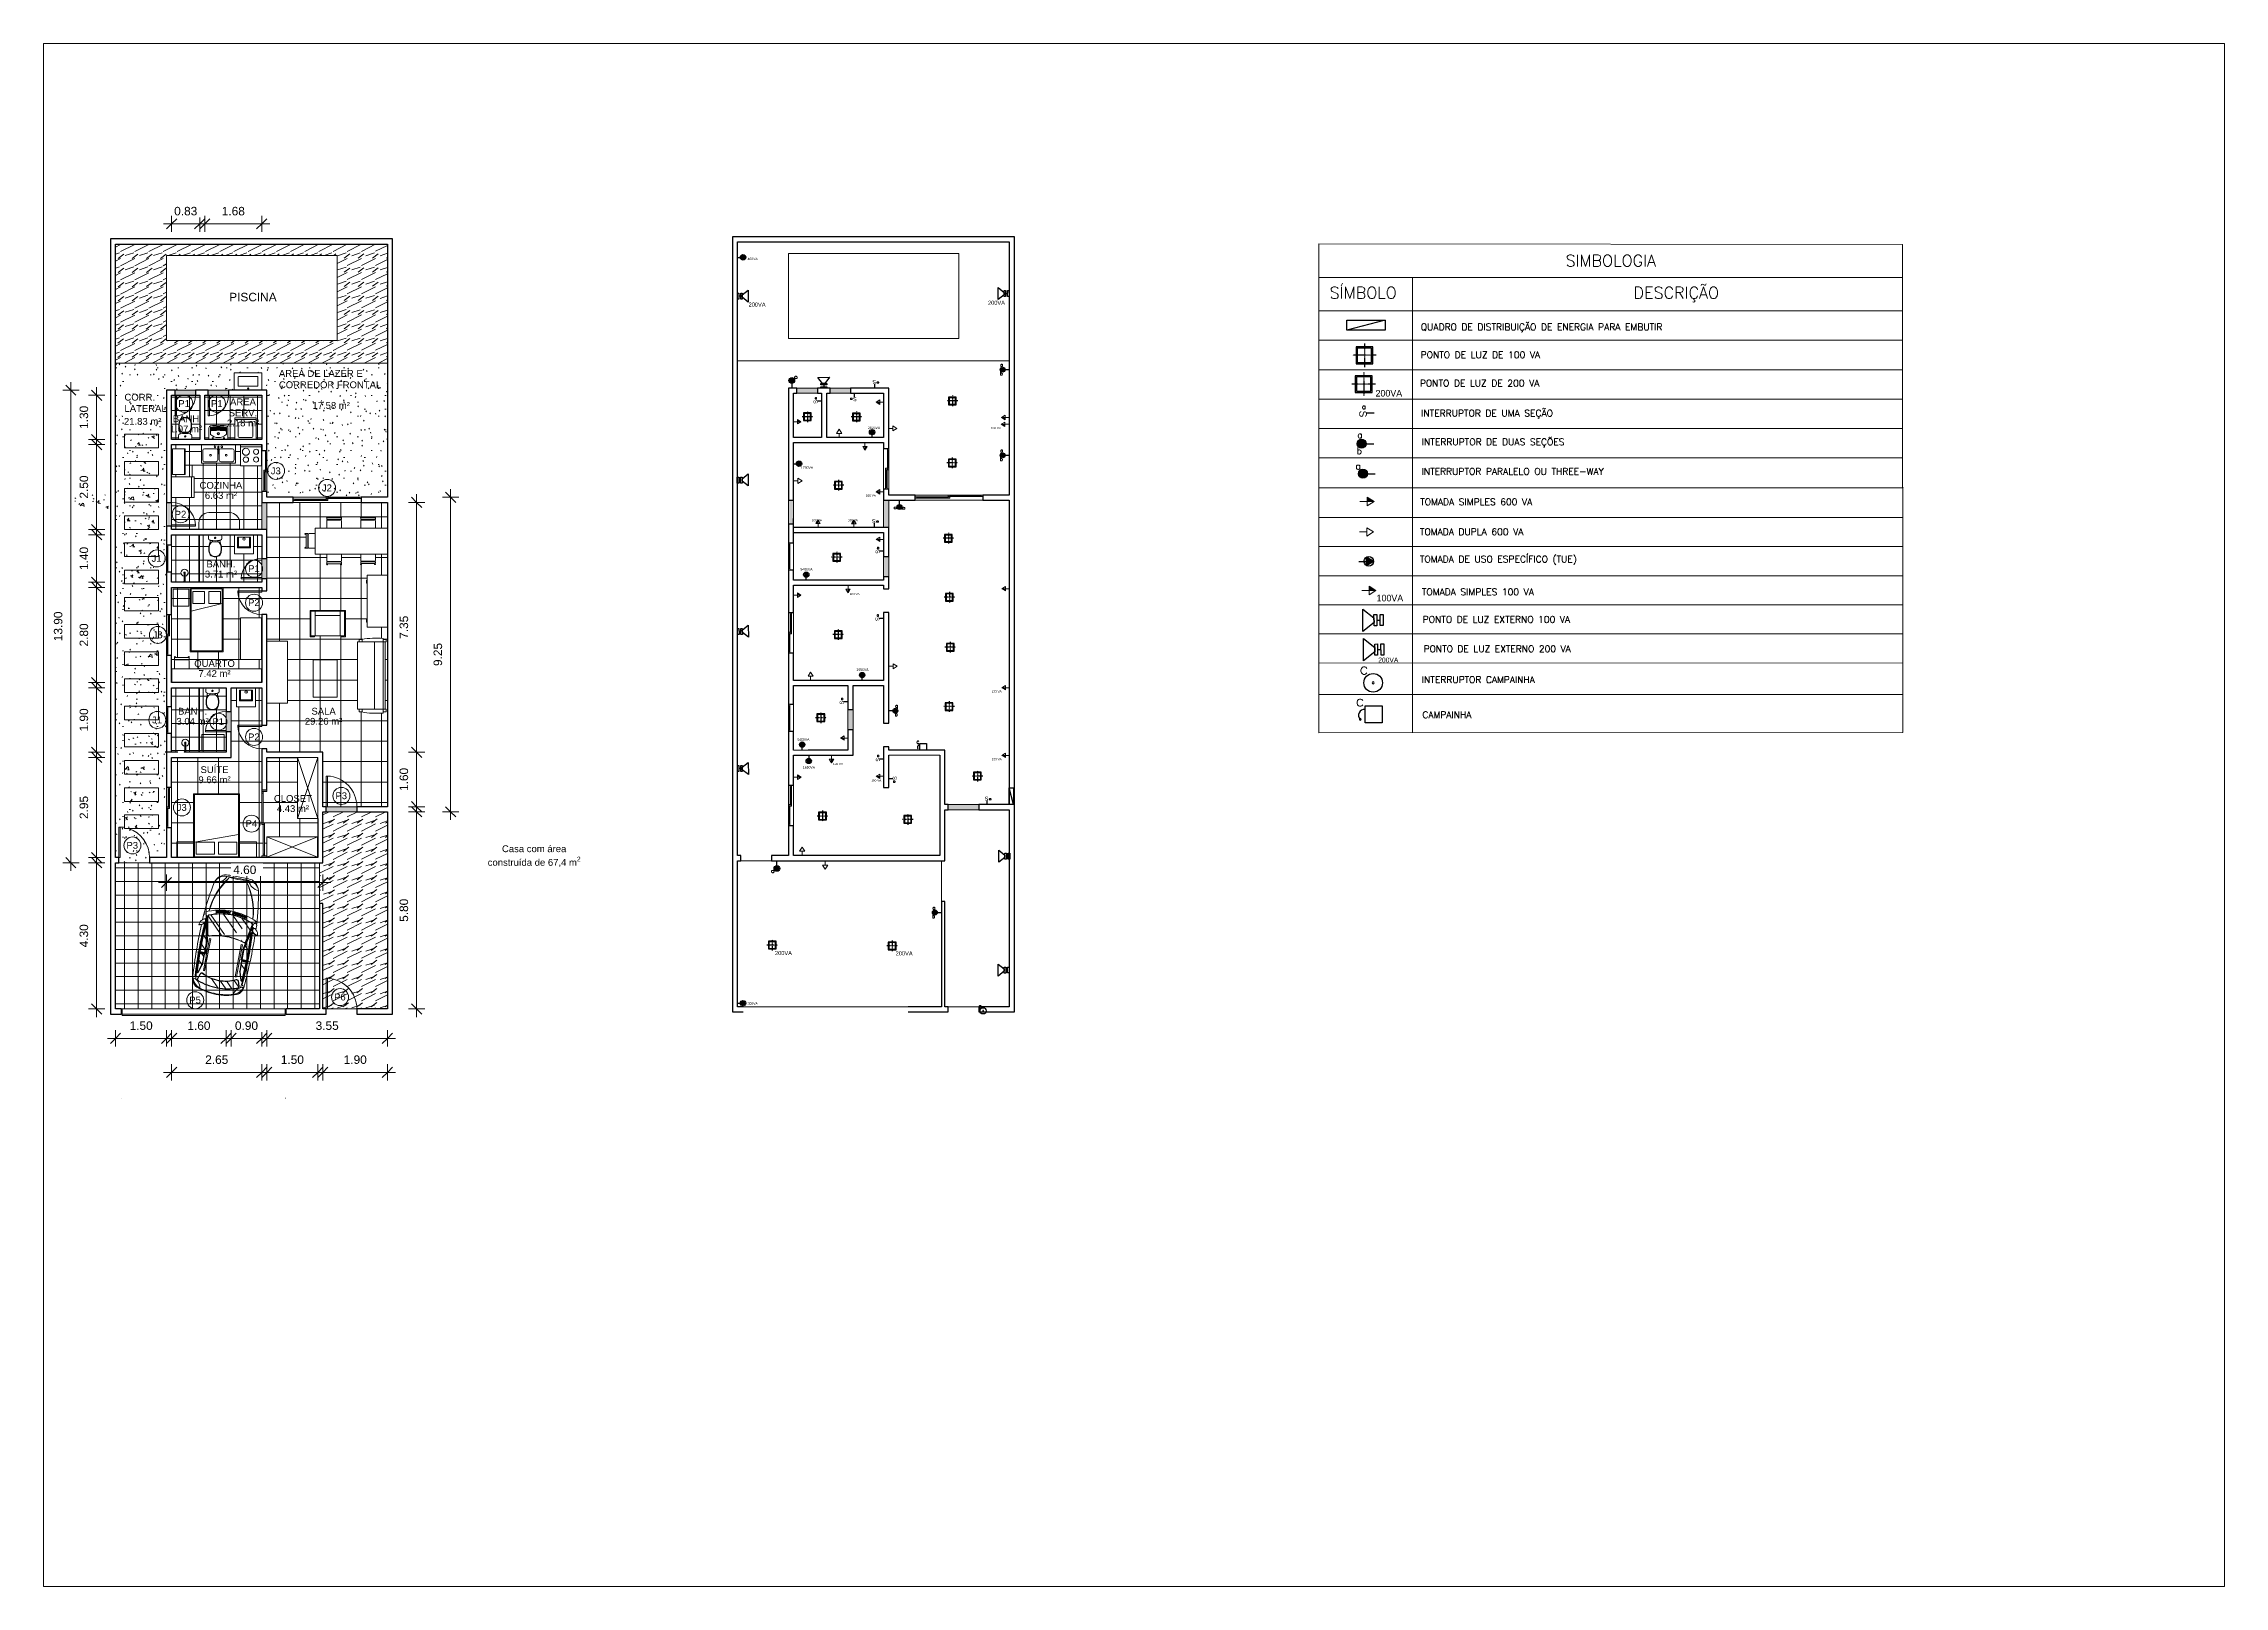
# Paper-space layout 'Layout2' of a CAD drawing. Header units: metres. Extents: x 30 to 267, y 21 to 189.
# The model-space entities are those that its viewports show. They can reach past a viewport. Long polylines and large blocks are cut down to what shows.
import ezdxf
from ezdxf.enums import TextEntityAlignment as Align

# ---------------------------------------------------------------- set-up
doc = ezdxf.new("R2010")
doc.units = ezdxf.units.M
doc.linetypes.add('Dash', pattern=[0.00635, 0.003175, -0.003175])
doc.linetypes.add('DASHDOT', pattern=[1, 0.5, -0.25, 0, -0.25])
for name, color, linetype in [('05', 5, 'Continuous'), ('08', 8, 'Continuous'), ('EE-INTERRUPTOR', 2, 'Continuous'), ('ELETRICA', 2, 'Continuous'), ('ILUMINAÇÃO', 3, 'Continuous'), ('PENA03', 1, 'Continuous'), ('SIMBOLO', 2, 'Continuous')]:
    doc.layers.add(name, color=color, linetype=linetype)
for name, color, linetype, lineweight in [('A-ANNO-DIMS', 211, 'Continuous', 9), ('A-ANNO-DIMS-100', 211, 'Continuous', 9), ('A-AREA-IDEN', 2, 'Continuous', 9), ('A-DETL', 90, 'Continuous', 9), ('A-DETL-GENF', 92, 'Continuous', 9), ('A-DETL-THIN', 151, 'Continuous', 9), ('A-DOOR', 31, 'Continuous', 9), ('A-DOOR-FRAM', 31, 'Continuous', 18), ('A-DOOR-HDLN', 31, 'Dash', 18), ('A-DOOR-IDEN', 31, 'Continuous', 9), ('A-FLOR', 192, 'Continuous', 9), ('A-FLOR-PATT', 8, 'Continuous', 9), ('A-GLAZ', 151, 'Continuous', 9), ('A-GLAZ-IDEN', 152, 'Continuous', 9), ('A-WALL', 113, 'Continuous', 9), ('AL2', 2, 'Continuous', 20), ('AL3', 3, 'Continuous', 30), ('AR80', 2, 'Continuous', 20), ('G-ANNO-TEXT', 231, 'Continuous', 9), ('G-IMPT', 8, 'Continuous', 9), ('I-FURN', 30, 'Continuous', 9), ('P-SANR-FIXT', 6, 'Continuous', 9), ('Q-SPCQ', 91, 'Continuous', 9)]:
    doc.layers.add(name, color=color, linetype=linetype, lineweight=lineweight)
doc.styles.add('Arial', font='arial.ttf', dxfattribs={"height": 0.2})
doc.styles.add('Arial_1', font='arial.ttf', dxfattribs={"height": 0.25})
doc.styles.add('R140', font='simplex.shx', dxfattribs={"height": 3.5})
doc.styles.add('R80', font='simplex.shx', dxfattribs={"height": 2})
doc.styles.add('ROMAND', font='Romand', dxfattribs={"height": 0.3})
doc.styles.add('ROMANS', font='romans', dxfattribs={"height": 0.1})
doc.dimstyles.new('CotaPadrão_-_Multi_Nucleo', dxfattribs={"dimscale": 0.3048, "dimtxt": 0.255065, "dimasz": 0.984252, "dimexe": 0.787402, "dimexo": 0.0625, "dimgap": 0.574147, "dimtad": 1, "dimrnd": 0.01, "dimzin": 0, "dimdsep": 46, "dimtxsty": 'Arial_1', "dimblk1": 'OBLIQUE', "dimblk2": 'OBLIQUE', "dimsah": 1, "dimcen": 0.09, "dimdle": 0.787402, "dimazin": 0, "dimtfac": 1, "dimtdec": 4, "dimtix": 1, "dimtmove": 0, "dimatfit": 3, "dimfxl": 0.787402, "dimfxlon": 1, "dimtvp": 1, "dimtfill": 1, "dimtolj": 1, "dimtzin": 0, "dimarcsym": 2})
pattern_1 = [(50, (0, 0), (0.728831, -0.063291), [0.076, -0.838]), (355, (0, 0), (-0.140933, 0.764191), [0.061, -0.671]), (100.451, (0.061, -0.005), (0.587733, 0.700228), [0.065, -0.712]), (46.184, (0, 0.203), (1.084173, -0.168552), [0.114, -1.257]), (96.636, (0.09, 0.189), (0.950027, 0.989415), [0.097, -1.069]), (351.184, (0, 0.203), (0.949968, 0.990104), [0.091, -1.006]), (21, (0.102, 0.152), (0.606766, -0.4087), [0.076, -0.838]), (326, (0.102, 0.152), (0.247225, 0.736702), [0.061, -0.671]), (71.451, (0.152, 0.118), (0.85352, 0.327495), [0.065, -0.712]), (37.5, (0, 0), (0.0124776, 0.3385577), [0.034, -0.629, 0.034, -0.647, -0.673]), (37.5, (0, 0), (0.0124776, 0.3385577), [-1.343, 0.034, -0.64]), (7.5, (0, 0), (0.2670375, 0.40028), [0.034, -0.355, 0.034, -0.614, -0.257]), (7.5, (0, 0), (0.2670375, 0.40028), [-1.035, 0.034, -0.223]), (327.5, (-0.227, 0), (0.5425395, -0.0231283), [0.034, -0.22, 0.034, -0.759, -1.052]), (327.5, (-0.227, 0), (0.5425395, -0.0231283), [-1.046, 0.034, -1.018]), (317.5, (-0.328, 0), (0.5922234, 0.1015895), [0.034, -0.297, 0.034, -0.493, -0.747]), (317.5, (-0.328, 0), (0.5922234, 0.1015895), [-0.856, 0.034, -0.713])]

# ---------------------------------------------------------------- blocks, each defined once
blk = doc.blocks.new('M_Single-Flush - _90x210_Multi Nucleo-517452-00-Térreo')
at = {"layer": 'A-DOOR', "lineweight": 18}
for p, q in [((0.41, -0.075), (0.41, -0.976)), ((0.45, -0.075), (0.41, -0.075)), ((0.45, -0.075), (0.45, -0.976)), ((0.45, -0.976), (0.41, -0.976))]:
    blk.add_line(p, q, dxfattribs=at)
at = {"layer": 'A-DOOR'}
blk.add_arc((0.45, -0.075), 0.902, 180, 267.45746, dxfattribs=at)
blk = doc.blocks.new('M_Single-Flush - _70x210_Multi Nucleo-397152-00-Térreo')
at = {"layer": 'A-DOOR', "lineweight": 18}
for p, q in [((0.31, 0.075), (0.31, 0.776)), ((0.35, 0.776), (0.31, 0.776)), ((0.35, 0.075), (0.35, 0.776)), ((0.35, 0.075), (0.31, 0.075))]:
    blk.add_line(p, q, dxfattribs=at)
at = {"layer": 'A-DOOR'}
blk.add_arc((0.35, 0.075), 0.702, 93.26792, 180, dxfattribs=at)
blk = doc.blocks.new('M_Single-Flush - _60x210_Multi Nucleo-204704-00-Térreo')
at = {"layer": 'A-DOOR', "lineweight": 18}
for p, q in [((0.26, -0.075), (0.26, -0.675)), ((0.3, -0.075), (0.26, -0.075)), ((0.3, -0.075), (0.3, -0.675)), ((0.3, -0.675), (0.26, -0.675))]:
    blk.add_line(p, q, dxfattribs=at)
at = {"layer": 'A-DOOR'}
blk.add_arc((0.3, -0.075), 0.602, 180, 266.18821, dxfattribs=at)
blk = doc.blocks.new('Porta veneziana de correr dupla sem revestimento - _200x210_Multi Nucleo-518552-00-Térreo')
at = {"layer": 'A-DOOR-FRAM'}
for p, q in [((-0.95, 0.075), (-1, 0.075)), ((-0.95, -0.075), (-0.95, 0.075)), ((0.025, 0.01), (-0.025, 0.01)), ((-0.025, 0.01), (-0.025, -0.03)), ((0.025, -0.03), (0.025, 0.01)), ((0.9, 0.01), (0.9, -0.03)), ((0.95, 0.01), (0.9, 0.01)), ((0.95, 0.075), (0.95, -0.075)), ((0.95, -0.03), (0.95, 0.01)), ((1, 0.075), (0.99, 0.075)), ((-1, -0.075), (-0.95, -0.075)), ((-0.95, -0.035), (-0.95, -0.075)), ((-0.9, -0.035), (-0.95, -0.035)), ((-0.95, -0.075), (-0.9, -0.075)), ((-0.9, -0.075), (-0.9, -0.035)), ((-0.025, -0.03), (0.025, -0.03)), ((0.025, -0.035), (-0.025, -0.035)), ((-0.025, -0.035), (-0.025, -0.075)), ((-0.025, -0.075), (0.025, -0.075)), ((0.025, -0.075), (0.025, -0.035)), ((0.9, -0.03), (0.95, -0.03)), ((0.95, -0.075), (1, -0.075))]:
    blk.add_line(p, q, dxfattribs=at)
at = {"layer": 'A-DOOR-FRAM', "lineweight": 9}
for p, q in [((0.9, 0.01), (0.025, 0.01)), ((-0.025, -0.035), (-0.9, -0.035)), ((-0.9, -0.075), (-0.025, -0.075)), ((0.025, -0.03), (0.9, -0.03))]:
    blk.add_line(p, q, dxfattribs=at)
blk = doc.blocks.new('Deca Chuveiro_Multi Nucleo - 1998_C_CT_Cromado CR10-211587-00-Térreo')
at = {"layer": 'P-SANR-FIXT'}
for p, q in [((40.637, -4.204), (40.637, -4.196)), ((40.691, -4.196), (40.637, -4.196)), ((40.691, -4.204), (40.637, -4.204)), ((40.639, -4.194), (40.643, -4.194)), ((40.643, -4.194), (40.685, -4.194)), ((40.645, -4.192), (40.645, -4.175)), ((40.645, -4.175), (40.649, -4.175)), ((40.683, -4.177), (40.645, -4.177)), ((40.645, -4.192), (40.683, -4.192)), ((40.649, -4.026), (40.649, -3.921)), ((40.649, -4.175), (40.649, -4.026)), ((40.649, -4.175), (40.68, -4.175)), ((40.68, -4.026), (40.68, -3.921)), ((40.68, -4.026), (40.68, -4.175)), ((40.68, -4.175), (40.683, -4.175)), ((40.683, -4.175), (40.683, -4.192)), ((40.685, -4.194), (40.689, -4.194)), ((40.691, -4.196), (40.691, -4.204))]:
    blk.add_line(p, q, dxfattribs=at)
for centre, radius, start, end in [((40.664, -3.922), 0.105, 90, 261.51103), ((40.664, -3.922), 0.105, 278.48866, 90), ((40.639, -4.196), 0.002, 90, 180), ((40.643, -4.192), 0.002, 270, 0), ((40.665, -3.923), 0.0195, 90.62426, 216.15405), ((40.657, -3.921), 0.00863, 127.63056, 180), ((40.651, -3.919), 0.00173, 147.57231, 302.42769), ((40.651, -3.919), 0.00241, 213.3106, 298.6894), ((40.664, -3.981), 0.0482, 251.25835, 288.74165), ((40.664, -3.934), 0.023, 89.16943, 120.83057), ((40.677, -4.133), 0.214, 93.30444, 96.69556), ((40.662, -3.973), 0.0522, 87.05807, 100.6274), ((40.664, -3.923), 0.0195, 323.84595, 89.37574), ((40.665, -3.934), 0.023, 59.16943, 90.83057), ((40.652, -4.133), 0.214, 83.30444, 86.69556), ((40.667, -3.973), 0.0522, 79.3726, 92.94193), ((40.671, -3.921), 0.00863, 0, 52.36944), ((40.678, -3.919), 0.00173, 237.57231, 32.42769), ((40.678, -3.919), 0.00241, 241.3106, 326.6894), ((40.685, -4.192), 0.002, 180, 270), ((40.689, -4.196), 0.002, 0, 90)]:
    blk.add_arc(centre, radius, start, end, dxfattribs=at)
blk = doc.blocks.new('Deca Vaso Caixa Acoplada_Multi Nucleo - P_750_Branco Gelo GE17_Acionamento Simples 6lpf-214465-00-Térreo')
at = {"layer": 'P-SANR-FIXT'}
for p, q in [((41.267, -2.415), (41.267, -2.349)), ((41.293, -2.613), (41.324, -2.47)), ((41.302, -2.314), (41.627, -2.314)), ((41.606, -2.47), (41.641, -2.633)), ((41.662, -2.349), (41.662, -2.416))]:
    blk.add_line(p, q, dxfattribs=at)
for radius in [0.02, 0.018, 0.017]:
    blk.add_circle((41.464, -2.398), radius, dxfattribs=at)
for centre, radius, start, end in [((41.302, -2.349), 0.0347, 90, 179.9862), ((41.321, -2.415), 0.0537, 179.9862, 253.91059), ((41.463, -1.649), 0.833, 259.12679, 260.37973), ((41.465, -1.634), 0.848, 260.35838, 279.53443), ((41.467, -1.649), 0.833, 279.62283, 280.63748), ((41.608, -2.416), 0.0537, 283.40918, 0.0138), ((41.627, -2.349), 0.0347, 0.0138, 90), ((41.667, -2.728), 0.389, 173.7439, 187.62475), ((41.914, -2.768), 0.64, 171.36322, 172.55951), ((41.667, -2.728), 0.389, 190.80435, 193.50912), ((41.667, -2.728), 0.389, 200.26699, 202.2561), ((41.397, -2.832), 0.1, 205.90593, 231.10181), ((41.533, -2.832), 0.1, 305.04504, 334.09407), ((41.263, -2.728), 0.389, 337.7439, 344.68965), ((41.263, -2.728), 0.389, 345.14655, 6.2561), ((41.016, -2.768), 0.64, 9.90187, 12.2113), ((41.016, -2.768), 0.64, 7.44049, 9.64802)]:
    blk.add_arc(centre, radius, start, end, dxfattribs=at)
blk = doc.blocks.new('Deca_Shared_Assento_P_750 - AP_75_Branco Gelo GE17-212523-00-Térreo')
at = {"layer": 'P-SANR-FIXT'}
for p, q in [((41.4, -2.511), (41.378, -2.512)), ((41.383, -2.518), (41.546, -2.518)), ((41.4, -2.511), (41.529, -2.511)), ((41.414, -2.512), (41.404, -2.512)), ((41.404, -2.512), (41.404, -2.518)), ((41.414, -2.512), (41.414, -2.518)), ((41.515, -2.512), (41.525, -2.512)), ((41.515, -2.512), (41.515, -2.518)), ((41.525, -2.512), (41.525, -2.518)), ((41.529, -2.511), (41.551, -2.512))]:
    blk.add_line(p, q, dxfattribs=at)
for centre, radius, start, end in [((41.493, -2.683), 0.212, 134.84375, 173.83496), ((41.492, -2.681), 0.202, 134.84368, 174.48923), ((41.405, -2.594), 0.0868, 108.11259, 134.84368), ((41.404, -2.592), 0.077, 106.16272, 134.84368), ((41.389, -2.517), 0.0125, 28.70336, 153.39741), ((41.54, -2.517), 0.0125, 26.60259, 151.29664), ((41.525, -2.592), 0.077, 45.15632, 73.83728), ((41.524, -2.594), 0.0868, 45.15632, 71.88741), ((41.436, -2.681), 0.202, 5.51077, 45.15632), ((41.436, -2.683), 0.212, 6.16504, 45.15625), ((41.863, -2.723), 0.584, 173.8664, 186.34265), ((41.558, -2.756), 0.277, 186.34265, 203.59763), ((41.862, -2.721), 0.574, 174.09023, 186.34293), ((41.557, -2.755), 0.267, 186.34293, 200.22646), ((41.432, -2.811), 0.14, 203.59763, 260.13335), ((41.432, -2.809), 0.131, 197.02426, 260.18535), ((41.468, -2.605), 0.35, 260.16461, 269.42676), ((41.467, -2.603), 0.34, 260.18535, 269.49444), ((41.461, -2.603), 0.34, 270.50556, 279.81465), ((41.461, -2.605), 0.35, 270.57324, 279.83539), ((41.497, -2.809), 0.131, 279.81465, 342.97574), ((41.497, -2.811), 0.14, 279.86665, 336.40237), ((41.371, -2.755), 0.267, 339.77354, 353.65707), ((41.371, -2.756), 0.277, 336.40237, 353.65735), ((41.066, -2.721), 0.574, 353.65707, 5.90977), ((41.066, -2.723), 0.584, 353.65735, 6.1336)]:
    blk.add_arc(centre, radius, start, end, dxfattribs=at)
blk = doc.blocks.new('M_Single-Flush - _90x210_Multi Nucleo-V1-00-Térreo')
at = {"layer": 'A-DOOR', "lineweight": 18}
for p, q in [((0.41, -0.075), (0.41, -0.976)), ((0.45, -0.075), (0.41, -0.075)), ((0.45, -0.075), (0.45, -0.976)), ((0.45, -0.976), (0.41, -0.976))]:
    blk.add_line(p, q, dxfattribs=at)
at = {"layer": 'A-DOOR'}
for start, end in [(180, 251.81717), (259.65037, 267.45746)]:
    blk.add_arc((0.45, -0.075), 0.902, start, end, dxfattribs=at)
blk = doc.blocks.new('Deca_Tanque_TQ_01_18 Litros - TQ_01_Branco Gelo GE17-438303-00-Térreo')
at = {"layer": 'P-SANR-FIXT'}
for p, q in [((41.36, 5.338), (41.36, 5.001)), ((41.405, 5.339), (41.405, 5.154)), ((41.874, 5.155), (41.874, 5.339)), ((41.918, 5.001), (41.918, 5.338)), ((41.489, 5.036), (41.46, 5.036)), ((41.475, 5.05), (41.475, 5.021)), ((41.819, 5.036), (41.79, 5.036)), ((41.804, 5.051), (41.804, 5.021))]:
    blk.add_line(p, q, dxfattribs=at)
for radius in [0.0345, 0.026]:
    blk.add_circle((41.639, 5.166), radius, dxfattribs=at)
for centre, radius, start, end in [((41.418, 5.338), 0.0574, 99.04639, 180), ((41.425, 5.339), 0.0198, 99.0002, 180.50811), ((41.43, 5.225), 0.0252, 106.39067, 176.39067), ((41.428, 5.156), 0.0233, 185.66681, 227.75082), ((41.639, 3.978), 1.436, 80.76176, 99.23824), ((41.639, 5.389), 0.338, 227.68571, 312.6321), ((41.423, 5.343), 0.0056, 103.55985, 275.1176), ((41.423, 5.323), 0.0056, 103.55985, 275.1176), ((41.423, 5.303), 0.0056, 103.55985, 275.1176), ((41.423, 5.283), 0.0056, 103.55985, 275.1176), ((41.422, 5.263), 0.0056, 103.55985, 275.1176), ((41.639, 3.983), 1.393, 80.99035, 99.0002), ((41.638, 3.981), 1.306, 80.38912, 99.58609), ((41.639, 4.06), 1.306, 80.38912, 99.58609), ((41.639, 4.04), 1.306, 80.38912, 99.58609), ((41.639, 4.02), 1.306, 80.38912, 99.58609), ((41.639, 4), 1.306, 80.38912, 99.58609), ((41.639, 4.025), 1.329, 80.67623, 99.33873), ((41.639, 4.005), 1.329, 80.67623, 99.33873), ((41.639, 3.985), 1.329, 80.67623, 99.33873), ((41.639, 3.965), 1.329, 80.67623, 99.33873), ((41.638, 3.946), 1.329, 80.67623, 99.33873), ((41.638, 3.866), 1.4, 80.99495, 98.86201), ((41.856, 5.342), 0.00564, 249.10125, 83.66839), ((41.856, 5.322), 0.00564, 249.10125, 83.66839), ((41.856, 5.302), 0.00564, 249.10125, 83.66839), ((41.856, 5.282), 0.00564, 249.10125, 83.66839), ((41.856, 5.263), 0.00564, 249.10125, 83.66839), ((41.854, 5.339), 0.02, 0, 80.15903), ((41.849, 5.225), 0.0252, 3.60933, 69.69003), ((41.854, 5.154), 0.0202, 315.63137, 2.36863), ((41.861, 5.338), 0.0574, 0, 80.95361), ((41.365, 5.001), 0.005, 180, 270), ((41.474, 5.036), 0.015, 0, 180), ((41.474, 5.036), 0.015, 0, 180), ((41.474, 5.036), 0.015, 180, 0), ((41.474, 5.036), 0.015, 180, 0), ((41.804, 5.036), 0.015, 135.00469, 180), ((41.804, 5.036), 0.015, 135.00469, 180), ((41.804, 5.036), 0.015, 180, 224.99531), ((41.804, 5.036), 0.015, 180, 224.99531), ((41.804, 5.036), 0.015, 0, 135), ((41.804, 5.036), 0.015, 0, 135), ((41.804, 5.036), 0.015, 225, 0), ((41.804, 5.036), 0.015, 225, 0), ((41.913, 5.001), 0.005, 270, 0)]:
    blk.add_arc(centre, radius, start, end, dxfattribs=at)
blk = doc.blocks.new('M_Single-Flush - _60x210_Multi Nucleo-521719-00-Térreo')
at = {"layer": 'A-DOOR', "lineweight": 18}
for p, q in [((0.26, 0.075), (0.26, 0.675)), ((0.3, 0.675), (0.26, 0.675)), ((0.3, 0.075), (0.3, 0.675)), ((0.3, 0.075), (0.26, 0.075))]:
    blk.add_line(p, q, dxfattribs=at)
at = {"layer": 'A-DOOR'}
blk.add_arc((0.3, 0.075), 0.602, 93.81179, 180, dxfattribs=at)
blk = doc.blocks.new('Janela de correr - 2 Painéis - _120x100_MultiNucleo-524294-00-Térreo')
at = {"layer": 'A-GLAZ', "lineweight": 18}
for p, q in [((-0.6, 0.075), (-0.55, 0.075)), ((-0.55, 0.035), (-0.6, 0.035)), ((-0.55, 0.075), (-0.55, 0.035)), ((-0.025, 0.055), (-0.55, 0.055)), ((-0.55, 0.055), (-0.025, 0.055)), ((-0.025, 0.075), (0.025, 0.075)), ((-0.025, 0.035), (-0.025, 0.075)), ((0.025, 0.035), (-0.025, 0.035)), ((-0.025, 0.025), (0.025, 0.025)), ((-0.025, -0.015), (-0.025, 0.025)), ((0.025, 0.075), (0.025, 0.035)), ((0.025, 0.025), (0.025, -0.015)), ((0.025, 0.005), (0.55, 0.005)), ((0.55, 0.005), (0.025, 0.005)), ((0.55, 0.025), (0.6, 0.025)), ((0.55, -0.015), (0.55, 0.025)), ((0.025, -0.015), (-0.025, -0.015)), ((0.6, -0.015), (0.55, -0.015))]:
    blk.add_line(p, q, dxfattribs=at)
at = {"layer": 'A-GLAZ'}
for p, q in [((-0.55, 0.075), (-0.025, 0.075)), ((-0.025, 0.035), (-0.55, 0.035)), ((0.025, 0.025), (0.55, 0.025)), ((0.55, -0.015), (0.025, -0.015))]:
    blk.add_line(p, q, dxfattribs=at)
blk = doc.blocks.new('Janela de correr - 2 Painéis - _200x100_MultiNucleo-384144-00-Térreo')
at = {"layer": 'A-GLAZ', "lineweight": 18}
for p, q in [((0.025, 0.015), (-0.025, 0.015)), ((-0.025, 0.015), (-0.025, -0.025)), ((0.025, -0.025), (0.025, 0.015)), ((0.95, 0.015), (0.95, -0.025)), ((1, 0.015), (0.95, 0.015)), ((-0.95, -0.035), (-1, -0.035)), ((-1, -0.075), (-0.95, -0.075)), ((-0.95, -0.075), (-0.95, -0.035)), ((-0.025, -0.055), (-0.95, -0.055)), ((-0.95, -0.055), (-0.025, -0.055)), ((-0.025, -0.025), (0.025, -0.025)), ((-0.025, -0.035), (-0.025, -0.075)), ((0.025, -0.035), (-0.025, -0.035)), ((-0.025, -0.075), (0.025, -0.075)), ((0.025, -0.005), (0.95, -0.005)), ((0.95, -0.005), (0.025, -0.005)), ((0.025, -0.075), (0.025, -0.035)), ((0.95, -0.025), (1, -0.025))]:
    blk.add_line(p, q, dxfattribs=at)
at = {"layer": 'A-GLAZ'}
for p, q in [((0.95, 0.015), (0.025, 0.015)), ((-0.025, -0.035), (-0.95, -0.035)), ((-0.95, -0.075), (-0.025, -0.075)), ((0.025, -0.025), (0.95, -0.025))]:
    blk.add_line(p, q, dxfattribs=at)
blk = doc.blocks.new('Janela Maxim-ar - Painel 1 - _80x60_MultiNucleo-575731-00-Térreo')
at = {"layer": 'A-GLAZ', "lineweight": 18}
for p, q in [((-0.4, 0.075), (-0.36, 0.075)), ((-0.4, 0.035), (-0.4, 0.075)), ((-0.36, 0.035), (-0.4, 0.035)), ((-0.36, 0.075), (-0.36, 0.035)), ((-0.36, 0.055), (0.36, 0.055)), ((0.36, 0.075), (0.4, 0.075)), ((0.36, 0.035), (0.36, 0.075)), ((0.4, 0.035), (0.36, 0.035)), ((0.4, 0.075), (0.4, 0.035))]:
    blk.add_line(p, q, dxfattribs=at)
at = {"layer": 'A-GLAZ'}
for p, q in [((-0.36, 0.075), (0.36, 0.075)), ((0.36, 0.035), (-0.36, 0.035))]:
    blk.add_line(p, q, dxfattribs=at)
blk = doc.blocks.new('Janela Maxim-ar - Painel 1 - _80x60_MultiNucleo-575926-00-Térreo')
at = {"layer": 'A-GLAZ', "lineweight": 18}
for p, q in [((-0.4, -0.035), (-0.4, -0.075)), ((-0.36, -0.035), (-0.4, -0.035)), ((-0.4, -0.075), (-0.36, -0.075)), ((-0.36, -0.075), (-0.36, -0.035)), ((-0.36, -0.055), (0.36, -0.055)), ((0.4, -0.035), (0.36, -0.035)), ((0.36, -0.035), (0.36, -0.075)), ((0.36, -0.075), (0.4, -0.075)), ((0.4, -0.075), (0.4, -0.035))]:
    blk.add_line(p, q, dxfattribs=at)
at = {"layer": 'A-GLAZ'}
for p, q in [((0.36, -0.035), (-0.36, -0.035)), ((-0.36, -0.075), (0.36, -0.075))]:
    blk.add_line(p, q, dxfattribs=at)
blk = doc.blocks.new('Carro2d - CARRO3_dwg-242686-00-Térreo')
at = {"layer": 'G-IMPT'}
for p, q in [((-0.053, 1.224), (-0.057, 1.289)), ((-0.034, 1.227), (-0.036, 1.292)), ((-0.014, 1.23), (-0.016, 1.294)), ((0.006, 1.232), (0.004, 1.296)), ((0.02, 1.233), (0.02, 1.297)), ((0.04, 1.234), (0.04, 1.299)), ((0.06, 1.236), (0.06, 1.301)), ((0.08, 1.237), (0.08, 1.302)), ((0.1, 1.238), (0.1, 1.303)), ((0.12, 1.239), (0.12, 1.304)), ((0.14, 1.24), (0.14, 1.304)), ((0.215, 1.24), (0.215, 1.304)), ((0.235, 1.239), (0.235, 1.304)), ((0.255, 1.238), (0.255, 1.303)), ((0.275, 1.237), (0.275, 1.302)), ((0.295, 1.236), (0.295, 1.301)), ((0.315, 1.234), (0.315, 1.299)), ((0.335, 1.233), (0.335, 1.297)), ((0.35, 1.232), (0.351, 1.296)), ((0.369, 1.23), (0.371, 1.294)), ((0.389, 1.227), (0.391, 1.292)), ((0.408, 1.224), (0.413, 1.289)), ((-0.619, 1.054), (-0.624, 0.917)), ((-0.546, 0.813), (-0.536, 0.849)), ((-0.536, 0.856), (-0.537, 0.919)), ((-0.36, 0.324), (-0.527, 1.064)), ((-0.526, 0.859), (-0.527, 0.953)), ((-0.516, 0.861), (-0.517, 0.954)), ((-0.507, 0.864), (-0.51, 0.954)), ((-0.393, 0.514), (-0.495, 1.034)), ((-0.391, 0.367), (-0.492, 0.794)), ((-0.383, 0.516), (-0.485, 1.036)), ((0.019, 0.56), (-0.483, 1.061)), ((-0.381, 0.37), (-0.482, 0.797)), ((0.094, 0.606), (-0.405, 1.105)), ((-0.267, 1.184), (-0.278, 1.245)), ((-0.247, 1.189), (-0.258, 1.25)), ((-0.233, 1.192), (-0.243, 1.254)), ((-0.214, 1.197), (-0.223, 1.259)), ((-0.194, 1.201), (-0.204, 1.263)), ((-0.18, 1.204), (-0.188, 1.267)), ((-0.16, 1.208), (-0.168, 1.271)), ((-0.141, 1.212), (-0.149, 1.274)), ((-0.126, 1.214), (-0.133, 1.277)), ((-0.107, 1.217), (-0.113, 1.279)), ((-0.087, 1.22), (-0.093, 1.281)), ((-0.073, 1.223), (-0.077, 1.283)), ((0.43, 0.722), (-0.043, 1.195)), ((0.573, 0.865), (0.23, 1.209)), ((0.428, 1.223), (0.432, 1.283)), ((0.442, 1.22), (0.448, 1.281)), ((0.462, 1.217), (0.468, 1.279)), ((0.482, 1.214), (0.488, 1.277)), ((0.496, 1.212), (0.504, 1.274)), ((0.809, 0.873), (0.504, 1.178)), ((0.516, 1.208), (0.523, 1.271)), ((0.535, 1.204), (0.543, 1.267)), ((0.549, 1.201), (0.559, 1.263)), ((0.569, 1.197), (0.578, 1.259)), ((0.588, 1.192), (0.598, 1.254)), ((0.602, 1.189), (0.613, 1.25)), ((0.622, 1.184), (0.633, 1.245)), ((0.716, 0.324), (0.882, 1.064)), ((0.737, 0.37), (0.838, 0.797)), ((0.841, 1.036), (0.738, 0.516)), ((0.746, 0.367), (0.847, 0.794)), ((0.85, 1.034), (0.748, 0.514)), ((0.862, 0.864), (0.865, 0.954)), ((0.871, 0.861), (0.873, 0.954)), ((0.881, 0.859), (0.883, 0.953)), ((0.891, 0.856), (0.892, 0.919)), ((0.902, 0.813), (0.891, 0.849)), ((0.979, 0.917), (0.974, 1.054)), ((-0.39, 0.075), (-0.516, 0.201)), ((-0.39, 0.351), (-0.51, 0.471)), ((-0.38, -0.019), (-0.38, 0.358)), ((-0.36, -0.034), (-0.36, 0.322)), ((0.625, 0.527), (0.612, 0.54)), ((0.715, -0.034), (0.715, 0.322)), ((0.735, -0.019), (0.735, 0.358)), ((0.87, 0.282), (0.754, 0.398)), ((-0.629, -0.044), (-0.37, -0.044)), ((-0.523, -0.071), (-0.503, -0.628)), ((-0.514, -0.029), (-0.39, -0.029)), ((-0.39, -0.061), (-0.513, -0.061)), ((-0.393, -0.386), (-0.506, -0.273)), ((-0.474, -0.63), (-0.392, -0.384)), ((-0.464, -0.633), (-0.383, -0.387)), ((-0.39, -0.135), (-0.451, -0.073)), ((-0.38, -0.371), (-0.38, -0.071)), ((0.985, -0.044), (0.725, -0.044)), ((0.735, -0.371), (0.735, -0.071)), ((0.82, -0.633), (0.738, -0.387)), ((0.869, -0.029), (0.745, -0.029)), ((0.745, -0.061), (0.868, -0.061)), ((0.861, -0.283), (0.745, -0.167)), ((0.829, -0.63), (0.747, -0.384)), ((0.878, -0.071), (0.859, -0.628)), ((-0.395, -0.657), (-0.449, -0.81)), ((-0.44, -0.813), (-0.385, -0.66)), ((0.193, -0.972), (-0.041, -0.738)), ((0.428, -0.953), (0.233, -0.758)), ((0.602, -0.918), (0.43, -0.745)), ((0.796, -0.836), (0.626, -0.666)), ((0.74, -0.66), (0.795, -0.813)), ((0.805, -0.81), (0.75, -0.657))]:
    blk.add_line(p, q, dxfattribs=at)
at = {"layer": 'G-IMPT', "flags": 128}
for points in [[(-0.685, 0.747), (-0.628, 0.772), (-0.554, 0.806)], [(0.909, 0.806), (0.984, 0.772), (1.04, 0.747)], [(-0.514, -0.019), (-0.39, -0.019), (-0.39, 0.358)], [(0.869, -0.019), (0.745, -0.019), (0.745, 0.358)], [(-0.39, -0.371), (-0.39, -0.071), (-0.513, -0.071), (-0.493, -0.628)], [(0.745, -0.371), (0.745, -0.071), (0.868, -0.071), (0.849, -0.628)]]:
    blk.add_lwpolyline(points, dxfattribs=at)
for points in [[(-0.318, -0.551), (-0.281, -0.551), (-0.281, 0.412), (-0.318, 0.412)], [(0.636, 0.412), (0.674, 0.412), (0.674, -0.551), (0.636, -0.551)]]:
    blk.add_lwpolyline(points, close=True, dxfattribs=at)
at = {"layer": 'G-IMPT'}
for centre, radius, start, end in [((8.846, 0.296), 9.495, 169.20805, 175.42275), ((-0.165, 1.97), 0.329, 86.56245, 164.49582), ((-0.165, 1.97), 0.329, 86.56245, 164.49582), ((-0.513, 2.456), 0.4, 274.33929, 336.71898), ((-0.078, 1.941), 0.425, 111.77904, 161.65444), ((1.405, 1.107), 1.885, 142.42971, 176.62369), ((1.734, 0.984), 2.223, 145.09295, 173.96045), ((-0.225, 2.307), 0.03, 97.67397, 111.77904), ((0.1, -0.914), 3.268, 88.63509, 95.77261), ((0.077, -1.04), 3.346, 88.28197, 93.81346), ((0.278, 5.637), 3.365, 262.76955, 268.28512), ((0.255, -0.914), 3.268, 84.22739, 91.36491), ((0.278, -1.04), 3.346, 86.18654, 91.71803), ((0.077, 5.637), 3.365, 271.71488, 277.23045), ((-1.379, 0.984), 2.223, 6.03955, 34.90705), ((-1.049, 1.107), 1.885, 3.37631, 37.57029), ((0.52, 1.97), 0.329, 15.50418, 93.43755), ((0.52, 1.97), 0.329, 15.50418, 93.43755), ((0.868, 2.456), 0.4, 203.28102, 265.66071), ((0.58, 2.307), 0.03, 68.22096, 82.32603), ((0.434, 1.941), 0.425, 18.34556, 68.22096), ((-8.491, 0.296), 9.495, 4.57725, 10.79195), ((0.183, -0.512), 1.837, 90, 115.07814), ((0.172, -0.512), 1.837, 64.92186, 90), ((-0.493, 0.761), 0.204, 130.10189, 181.93489), ((-0.771, 1.065), 0.32, 283.47064, 317.39271), ((-0.687, 0.757), 0.01, 193.81658, 282.23311), ((15.834, 0.371), 16.467, 178.60166, 183.97585), ((-0.493, 0.761), 0.204, 115.20324, 130.10189), ((-0.573, 1.057), 0.0465, 8.74906, 183.51846), ((-0.6, 1.161), 0.01, 174.77267, 295.07814), ((-0.567, 0.919), 0.03, 0.88902, 115.20324), ((9.584, 0.112), 10.147, 175.8385, 184.81509), ((-0.547, 0.952), 0.01, 0.88902, 98.06761), ((-0.546, 0.856), 0.01, 287.94037, 0.88902), ((9.541, 0.141), 10.084, 175.93968, 185.43335), ((-0.537, 0.953), 0.01, 0.88902, 95.22344), ((-0.536, 0.859), 0.01, 285.26496, 0.88902), ((-0.527, 0.953), 0.01, 0.88902, 92.38995), ((7.882, 0.164), 8.408, 175.69294, 181.2505), ((-0.526, 0.861), 0.01, 282.62123, 0.88902), ((-0.52, 0.954), 0.01, 2.00313, 90.18429), ((7.882, 0.164), 8.398, 175.69435, 181.2501), ((-0.517, 0.863), 0.01, 280.11964, 2.00313), ((-0.492, 0.794), 0.01, 13.30168, 174.5453), ((-0.447, 1.045), 0.05, 111.95359, 193.30168), ((-0.447, 1.045), 0.04, 111.95359, 193.55432), ((-0.467, 1.217), 0.01, 172.72578, 290.59687), ((0.178, -0.452), 1.672, 90.00647, 112.62321), ((0.178, -0.452), 1.662, 90.00846, 112.62516), ((0.177, -0.452), 1.672, 67.37679, 89.99353), ((0.177, -0.452), 1.662, 67.37679, 89.99349), ((0.802, 1.045), 0.0401, 346.52867, 68.12941), ((0.822, 1.217), 0.01, 249.40313, 7.27422), ((0.802, 1.045), 0.05, 346.69832, 68.04641), ((0.847, 0.794), 0.01, 5.4547, 166.69832), ((-7.526, 0.164), 8.398, 358.7499, 4.30565), ((-9.186, 0.141), 10.084, 354.56665, 4.06032), ((-7.526, 0.164), 8.408, 358.7495, 4.30706), ((0.872, 0.863), 0.01, 177.99687, 259.88036), ((0.875, 0.954), 0.01, 89.81571, 177.99687), ((0.881, 0.861), 0.01, 179.11098, 257.37877), ((0.883, 0.953), 0.01, 87.61005, 179.11098), ((0.891, 0.859), 0.01, 179.11098, 254.73504), ((0.928, 1.057), 0.0465, 356.48154, 171.25094), ((-9.229, 0.112), 10.147, 355.18491, 4.1615), ((0.893, 0.953), 0.01, 84.77656, 179.11098), ((0.901, 0.856), 0.01, 179.11098, 252.05963), ((1.126, 1.065), 0.32, 222.60729, 256.52936), ((0.922, 0.919), 0.03, 64.79676, 179.11098), ((0.903, 0.952), 0.01, 81.93239, 179.11098), ((0.911, 0.816), 0.01, 196.42989, 257.76689), ((0.848, 0.761), 0.204, 49.89811, 64.79676), ((-15.479, 0.371), 16.467, 356.02415, 1.39834), ((0.955, 1.161), 0.01, 244.92186, 5.22733), ((0.848, 0.761), 0.204, 358.06511, 49.89811), ((1.042, 0.757), 0.01, 257.76689, 346.18342), ((-0.344, 0.526), 0.05, 193.30168, 287.81843), ((-0.43, 0.358), 0.04, 360, 13.30168), ((-0.344, 0.526), 0.04, 193.55432, 287.81843), ((-0.43, 0.358), 0.05, 0, 13.30168), ((-0.37, 0.322), 0.01, 0, 13.30168), ((0.178, -1.097), 1.665, 90, 107.81843), ((0.178, -1.097), 1.655, 90, 107.81843), ((0.178, -1.097), 1.665, 72.18157, 90), ((0.178, -1.097), 1.655, 72.18157, 90), ((0.699, 0.526), 0.05, 252.18157, 346.69832), ((0.699, 0.526), 0.04, 252.18157, 346.44568), ((0.725, 0.322), 0.01, 166.69832, 180), ((0.785, 0.358), 0.05, 166.69832, 180), ((0.785, 0.358), 0.04, 166.69832, 180), ((-0.514, -0.019), 0.01, 181.58349, 270), ((-0.513, -0.071), 0.01, 90, 181.10658), ((-0.483, -0.627), 0.02, 183.07381, 341.65255), ((-0.483, -0.627), 0.01, 183.44048, 341.65255), ((-0.348, -0.674), 0.05, 63.13567, 160.34618), ((-0.43, -0.371), 0.04, 341.65255, 360), ((-0.39, -0.019), 0.01, 270, 0), ((-0.39, -0.071), 0.01, 0, 90), ((-0.348, -0.674), 0.04, 63.13567, 160.34618), ((-0.43, -0.371), 0.05, 341.65255, 360), ((-0.37, -0.034), 0.01, 270, 0), ((0.178, 0.363), 1.122, 243.13567, 270), ((0.178, 0.363), 1.112, 243.13567, 270), ((0.178, 0.363), 1.112, 270, 296.86433), ((0.178, 0.363), 1.122, 270, 296.86433), ((0.703, -0.674), 0.05, 19.65382, 116.86433), ((0.703, -0.674), 0.04, 19.65382, 116.86433), ((0.725, -0.034), 0.01, 180, 270), ((0.745, -0.019), 0.01, 180, 270), ((0.745, -0.071), 0.01, 90, 180), ((0.785, -0.371), 0.05, 180, 198.34745), ((0.785, -0.371), 0.04, 180, 198.34745), ((0.839, -0.627), 0.02, 198.34745, 356.92619), ((0.839, -0.627), 0.01, 198.34745, 356.55952), ((0.868, -0.071), 0.01, 358.89342, 90), ((0.869, -0.019), 0.01, 270, 358.41651), ((-0.213, -0.703), 0.386, 190.15024, 253.62481), ((-0.213, -0.703), 0.386, 192.68302, 253.62481), ((-0.29, -0.791), 0.3, 179.41442, 244.44103), ((-0.213, -0.703), 0.386, 196.73276, 253.62481), ((-0.62, -1.112), 0.3, 7.33266, 83.02491), ((-0.557, -0.743), 0.03, 270, 5.58191), ((-0.448, -0.809), 0.05, 185.43335, 247.79793), ((-0.402, -0.827), 0.05, 160.34618, 249.50595), ((-0.402, -0.827), 0.04, 160.34618, 249.50595), ((0.178, 0.725), 1.706, 249.50595, 270), ((0.178, 0.537), 1.706, 249.50595, 270), ((0.178, 0.725), 1.696, 249.50595, 270), ((0.178, 0.537), 1.686, 252.75579, 270), ((0.178, 0.537), 1.686, 252.75579, 270), ((0.178, 0.725), 1.696, 270, 290.49405), ((0.178, 0.725), 1.706, 270, 290.49405), ((0.178, 0.537), 1.706, 270, 290.49405), ((0.178, 0.537), 1.686, 270, 287.76085), ((0.178, 0.537), 1.686, 270, 287.24421), ((0.975, -1.112), 0.3, 96.97509, 172.66734), ((0.178, 0.537), 1.686, 287.24421, 287.76085), ((0.178, 0.537), 1.686, 287.24421, 287.76085), ((0.569, -0.703), 0.386, 288.62987, 349.84976), ((0.569, -0.703), 0.386, 288.62987, 347.31698), ((0.569, -0.703), 0.386, 288.62987, 343.26724), ((0.757, -0.827), 0.04, 290.49405, 19.65382), ((0.646, -0.791), 0.3, 295.55897, 0.58558), ((0.757, -0.827), 0.05, 290.49405, 19.65382), ((0.803, -0.809), 0.05, 292.20207, 354.56665), ((0.912, -0.743), 0.03, 174.41809, 270)]:
    blk.add_arc(centre, radius, start, end, dxfattribs=at)
blk = doc.blocks.new('Carro2d - Carro2d-242699-00-Térreo')
blk.add_blockref('Carro2d - CARRO3_dwg-242686-00-Térreo', (-0.164, -0.55))
blk = doc.blocks.new('Porta-Garagem-Alto relevo_Painel_1 - 4800 x 2100mm-525056-00-Térreo')
at = {"layer": 'A-DOOR', "lineweight": 18}
for p, q in [((2.4, -0.078175), (-2.4, -0.078175)), ((-2.4, -0.078175), (-2.4, -0.118175)), ((-2.4, -0.118175), (2.4, -0.118175)), ((2.4, -0.118175), (2.4, -0.078175))]:
    blk.add_line(p, q, dxfattribs=at)
at = {"layer": 'A-DOOR-FRAM'}
for p, q in [((-2.4, 0.071825), (-2.425, 0.071825)), ((-2.425, 0.071825), (-2.425, -0.078175)), ((-2.4, -0.078175), (-2.4, 0.071825)), ((2.4, 0.071825), (2.4, -0.078175)), ((2.425, 0.071825), (2.4, 0.071825)), ((2.425, -0.078175), (2.425, 0.071825)), ((-2.425, -0.078175), (-2.4, -0.078175)), ((2.4, -0.078175), (2.425, -0.078175))]:
    blk.add_line(p, q, dxfattribs=at)
at = {"layer": 'A-DOOR-HDLN'}
for p, q in [((-2.4127, -2.556575), (-2.4, -2.556575)), ((2.4127, -2.556575), (2.4, -2.556575))]:
    blk.add_line(p, q, dxfattribs=at)
blk = doc.blocks.new('M_Single-Flush - _90x210 portão-575654-00-Térreo')
at = {"layer": 'A-DOOR', "lineweight": 18}
for p, q in [((0.41, -0.075), (0.41, -0.976)), ((0.45, -0.075), (0.41, -0.075)), ((0.45, -0.075), (0.45, -0.976)), ((0.45, -0.976), (0.41, -0.976))]:
    blk.add_line(p, q, dxfattribs=at)
at = {"layer": 'A-DOOR'}
blk.add_arc((0.45, -0.075), 0.902, 180, 267.45746, dxfattribs=at)
blk = doc.blocks.new('M_Lavatório - Retangular - 560 mmx560 mm - Privado-444335-00-Térreo')
at = {"layer": 'P-SANR-FIXT'}
for p, q in [((42.174, -2.304), (42.174, -2.864)), ((42.264, -2.686), (42.264, -2.381)), ((42.264, -2.381), (42.645, -2.381)), ((42.289, -2.381), (42.289, -2.66)), ((42.619, -2.66), (42.619, -2.381)), ((42.645, -2.381), (42.645, -2.686)), ((42.734, -2.864), (42.734, -2.304)), ((42.174, -2.864), (42.734, -2.864)), ((42.264, -2.686), (42.289, -2.66)), ((42.645, -2.686), (42.264, -2.686)), ((42.289, -2.66), (42.619, -2.66)), ((42.619, -2.66), (42.645, -2.686))]:
    blk.add_line(p, q, dxfattribs=at)
for start, end in [(0, 180), (180, 360)]:
    blk.add_arc((42.454, -2.431), 0.0381, start, end, dxfattribs=at)
blk = doc.blocks.new('Mesa-Jantar - 0762 x 2134mm-536950-00-Térreo')
at = {"layer": 'I-FURN'}
for p, q in [((1.078, 0.476), (-1.049, 0.476)), ((-1.049, 0.476), (-1.049, -0.286)), ((-1.049, -0.286), (1.078, -0.286))]:
    blk.add_line(p, q, dxfattribs=at)
blk = doc.blocks.new('Cadeira-Corbu - Cadeira-540365-00-Térreo')
at = {"layer": 'I-FURN'}
for p, q in [((1.093, 0.854), (0.053, 0.854)), ((0.053, 0.854), (0.053, 0.079)), ((0.078, 0.829), (1.068, 0.829)), ((0.078, 0.104), (0.078, 0.829)), ((0.205, 0.829), (0.205, 0.702)), ((0.205, 0.829), (0.205, 0.104)), ((0.205, 0.702), (0.941, 0.702)), ((0.941, 0.829), (0.941, 0.702)), ((0.941, 0.829), (0.941, 0.104)), ((1.068, 0.829), (1.068, 0.104)), ((1.093, 0.079), (1.093, 0.854)), ((0.053, 0.079), (0.173, 0.079)), ((0.173, 0.104), (0.078, 0.104)), ((0.173, 0.104), (0.974, 0.104)), ((0.974, 0.104), (1.068, 0.104)), ((0.974, 0.079), (1.093, 0.079))]:
    blk.add_line(p, q, dxfattribs=at)
for centre, start, end in [((0.173, 0.092), 270, 90), ((0.974, 0.092), 90, 270)]:
    blk.add_arc(centre, 0.0125, start, end, dxfattribs=at)
blk = doc.blocks.new('Cadeira-Breuer - Cadeira-Breuer-541081-00-Térreo')
at = {"layer": 'I-FURN'}
for p, q in [((-0.216, 0.089), (-0.216, -0.127)), ((0.216, -0.127), (0.216, 0.089)), ((-0.216, -0.176), (-0.216, -0.201)), ((0.203, -0.163), (-0.203, -0.163)), ((-0.203, -0.213), (0.203, -0.213)), ((-0.191, -0.152), (0.19, -0.152)), ((0.216, -0.201), (0.216, -0.176))]:
    blk.add_line(p, q, dxfattribs=at)
for centre, radius, start, end in [((-0.203, -0.231), 0.0151, 360, 180), ((-0.203, -0.231), 0.0151, 180, 360), ((-0.191, -0.127), 0.0254, 180, 270), ((-0.203, -0.176), 0.0127, 90, 180), ((-0.203, -0.201), 0.0127, 180, 270), ((0.204, -0.231), 0.0151, 360, 180), ((0.204, -0.231), 0.0151, 180, 360), ((0.19, -0.127), 0.0254, 270, 360), ((0.203, -0.176), 0.0127, 360, 90), ((0.203, -0.201), 0.0127, 270, 0)]:
    blk.add_arc(centre, radius, start, end, dxfattribs=at)
blk = doc.blocks.new('Cadeira-Breuer - Cadeira-Breuer-V2-00-Térreo')
at = {"layer": 'I-FURN'}
for p, q in [((-0.216, 0.06), (-0.216, -0.127)), ((0.216, -0.127), (0.216, 0.06)), ((-0.216, -0.176), (-0.216, -0.201)), ((0.203, -0.163), (-0.203, -0.163)), ((-0.203, -0.213), (0.203, -0.213)), ((-0.191, -0.152), (0.19, -0.152)), ((0.216, -0.201), (0.216, -0.176))]:
    blk.add_line(p, q, dxfattribs=at)
for centre, radius, start, end in [((-0.203, -0.231), 0.0151, 360, 180), ((-0.203, -0.231), 0.0151, 180, 360), ((-0.191, -0.127), 0.0254, 180, 270), ((-0.203, -0.176), 0.0127, 90, 180), ((-0.203, -0.201), 0.0127, 180, 270), ((0.204, -0.231), 0.0151, 360, 180), ((0.204, -0.231), 0.0151, 180, 360), ((0.19, -0.127), 0.0254, 270, 360), ((0.203, -0.176), 0.0127, 360, 90), ((0.203, -0.201), 0.0127, 270, 0)]:
    blk.add_arc(centre, radius, start, end, dxfattribs=at)
blk = doc.blocks.new('Cadeira-Breuer - Cadeira-Breuer-V3-00-Térreo')
at = {"layer": 'I-FURN'}
for p, q in [((-0.216, 0.069), (-0.216, -0.127)), ((0.216, -0.127), (0.216, 0.069)), ((-0.216, -0.176), (-0.216, -0.201)), ((0.203, -0.163), (-0.203, -0.163)), ((-0.203, -0.213), (0.203, -0.213)), ((-0.191, -0.152), (0.19, -0.152)), ((0.216, -0.201), (0.216, -0.176))]:
    blk.add_line(p, q, dxfattribs=at)
for centre, radius, start, end in [((-0.203, -0.231), 0.0151, 360, 180), ((-0.203, -0.231), 0.0151, 180, 360), ((-0.191, -0.127), 0.0254, 180, 270), ((-0.203, -0.176), 0.0127, 90, 180), ((-0.203, -0.201), 0.0127, 180, 270), ((0.204, -0.231), 0.0151, 360, 180), ((0.204, -0.231), 0.0151, 180, 360), ((0.19, -0.127), 0.0254, 270, 360), ((0.203, -0.176), 0.0127, 360, 90), ((0.203, -0.201), 0.0127, 270, 0)]:
    blk.add_arc(centre, radius, start, end, dxfattribs=at)
blk = doc.blocks.new('Cadeira-Breuer - Cadeira-Breuer-V4-00-Térreo')
at = {"layer": 'I-FURN'}
for p, q in [((-0.216, 0.053), (-0.216, -0.127)), ((0.216, -0.127), (0.216, 0.053)), ((-0.216, -0.176), (-0.216, -0.201)), ((0.203, -0.163), (-0.203, -0.163)), ((-0.203, -0.213), (0.203, -0.213)), ((-0.191, -0.152), (0.19, -0.152)), ((0.216, -0.201), (0.216, -0.176))]:
    blk.add_line(p, q, dxfattribs=at)
for centre, radius, start, end in [((-0.203, -0.231), 0.0151, 360, 180), ((-0.203, -0.231), 0.0151, 180, 360), ((-0.191, -0.127), 0.0254, 180, 270), ((-0.203, -0.176), 0.0127, 90, 180), ((-0.203, -0.201), 0.0127, 180, 270), ((0.204, -0.231), 0.0151, 360, 180), ((0.204, -0.231), 0.0151, 180, 360), ((0.19, -0.127), 0.0254, 270, 360), ((0.203, -0.176), 0.0127, 360, 90), ((0.203, -0.201), 0.0127, 270, 0)]:
    blk.add_arc(centre, radius, start, end, dxfattribs=at)
blk = doc.blocks.new('Cama-Caixa - 1346 x 1880 mm - Casal-542348-00-Térreo')
at = {"layer": 'I-FURN'}
for p, q in [((-0.334, 0.706), (-0.334, -1.174)), ((-0.308, 0.68), (-0.308, -1.149)), ((-0.308, 0.68), (0.987, 0.68)), ((0.987, 0.68), (0.987, -1.149)), ((1.012, 0.706), (1.012, -1.174)), ((0.987, 0.248), (-0.308, 0.02)), ((-0.258, 0.604), (-0.258, 0.248)), ((-0.258, 0.604), (0.276, 0.604)), ((-0.258, 0.248), (0.276, 0.248)), ((0.276, 0.604), (0.276, 0.248)), ((0.403, 0.604), (0.403, 0.248)), ((0.403, 0.604), (0.936, 0.604)), ((0.403, 0.248), (0.936, 0.248)), ((0.936, 0.604), (0.936, 0.248)), ((-0.334, -1.174), (1.012, -1.174)), ((-0.308, -1.149), (0.987, -1.149))]:
    blk.add_line(p, q, dxfattribs=at)
blk = doc.blocks.new('Cama-Caixa - 0965 x 1880 mm - Solteiro-542352-00-Térreo')
at = {"layer": 'I-FURN'}
for p, q in [((-0.143, 0.706), (-0.143, -1.174)), ((-0.143, 0.706), (0.822, 0.706)), ((-0.118, 0.68), (-0.118, -1.149)), ((-0.118, 0.68), (0.796, 0.68)), ((0.796, 0.68), (0.796, -1.149)), ((0.822, 0.706), (0.822, -1.174)), ((0.796, 0.248), (-0.118, 0.02)), ((-0.067, 0.604), (-0.067, 0.248)), ((-0.067, 0.604), (0.276, 0.604)), ((-0.067, 0.248), (0.276, 0.248)), ((0.276, 0.604), (0.276, 0.248)), ((0.403, 0.604), (0.403, 0.248)), ((0.403, 0.604), (0.745, 0.604)), ((0.403, 0.248), (0.745, 0.248)), ((0.745, 0.604), (0.745, 0.248)), ((-0.143, -1.174), (0.822, -1.174)), ((-0.118, -1.149), (0.796, -1.149))]:
    blk.add_line(p, q, dxfattribs=at)
blk = doc.blocks.new('Centro de entretenimento - 1830 x 1830 x 0610mm-543758-00-Térreo')
at = {"layer": 'I-FURN'}
for p, q in [((-0.915, -0.1014), (-0.915, -0.7114)), ((0.915, -0.7114), (0.915, -0.1014)), ((-0.915, -0.7114), (0.915, -0.7114))]:
    blk.add_line(p, q, dxfattribs=at)
blk = doc.blocks.new('Sofá-Pensi - 2134mm-548595-00-Térreo')
at = {"layer": 'I-FURN'}
for p, q in [((-0.712, 0.702), (-0.788, 0.702)), ((-0.788, 0.702), (-0.788, 0.609)), ((-0.712, 0.668), (-0.712, 0.702)), ((1.269, 0.668), (-0.712, 0.668)), ((-0.712, -0.098), (-0.712, 0.668)), ((1.346, 0.696), (1.269, 0.696)), ((1.269, 0.696), (1.269, 0.668)), ((1.269, 0.668), (1.269, -0.098)), ((1.346, 0.609), (1.346, 0.696)), ((-0.788, 0.609), (-0.814, 0.609)), ((-0.788, 0.609), (-0.712, 0.609)), ((1.269, 0.61), (-0.712, 0.61)), ((1.269, 0.355), (-0.712, 0.355)), ((1.346, 0.609), (1.269, 0.609)), ((1.378, 0.609), (1.346, 0.609)), ((-0.788, -0.009), (-0.788, -0.098)), ((-0.788, -0.009), (-0.712, -0.009)), ((-0.788, -0.098), (-0.712, -0.098)), ((-0.712, -0.098), (-0.712, -0.142)), ((-0.712, -0.142), (1.269, -0.142)), ((1.269, -0.009), (1.348, -0.009)), ((1.269, -0.142), (1.269, -0.098)), ((1.269, -0.098), (1.346, -0.098)), ((1.346, -0.098), (1.346, -0.02))]:
    blk.add_line(p, q, dxfattribs=at)
for centre, radius, start, end in [((1.38, 0.389), 2.204, 174.28766, 190.41878), ((-0.822, 0.407), 2.209, 348.84557, 5.24462)]:
    blk.add_arc(centre, radius, start, end, dxfattribs=at)
blk = doc.blocks.new('Armário - Closet - Porta com armação dupla 1 - Armário - Closet - Porta com armação dupla 1-552243-00-Térreo')
at = {"layer": 'I-FURN'}
for p, q in [((-0.747, -0.582), (-0.747, 0)), ((-0.747, 0), (0.747, 0)), ((0.747, 0), (-0.747, -0.6)), ((-0.747, 0), (0.747, -0.6)), ((0.747, 0), (0.747, -0.582)), ((-0.747, -0.6), (-0.747, -0.582)), ((-0.747, -0.6), (0.747, -0.6)), ((0.734, -0.6), (-0.734, -0.6)), ((0.747, -0.582), (0.747, -0.6))]:
    blk.add_line(p, q, dxfattribs=at)
blk = doc.blocks.new('Armário - Closet - Duas portas corrediças - Armário - Closet - Duas portas corrediças-546356-00-Térreo')
at = {"layer": 'I-FURN'}
for p, q in [((-0.9, 0.6), (-0.9, 0)), ((0.9, 0), (-0.9, 0.6)), ((-0.9, 0), (0.9, 0.6)), ((-0.9, 0.6), (0.9, 0.6)), ((-0.9, 0), (0.9, 0)), ((0.9, 0), (0.9, 0.6))]:
    blk.add_line(p, q, dxfattribs=at)
blk = doc.blocks.new('Aparador - 1525 x 0610mm-555243-00-Térreo')
at = {"layer": 'I-FURN'}
for p, q in [((-0.703, 0.29), (-0.703, -0.307)), ((0.822, -0.307), (0.822, 0.29)), ((-0.703, -0.307), (0.822, -0.307)), ((-0.557, -0.326), (-0.557, -0.307)), ((-0.468, -0.326), (-0.557, -0.326)), ((-0.468, -0.307), (-0.468, -0.326)), ((0.587, -0.326), (0.587, -0.307)), ((0.676, -0.326), (0.587, -0.326)), ((0.676, -0.307), (0.676, -0.326))]:
    blk.add_line(p, q, dxfattribs=at)
blk = doc.blocks.new('Cômoda - 1220 x 1830 x 0610mm-557071-00-Térreo')
at = {"layer": 'I-FURN'}
for p, q in [((0.341, -0.058), (-0.879, -0.058)), ((-0.879, -0.058), (-0.879, -0.675)), ((0.341, -0.675), (0.341, -0.058)), ((-0.879, -0.675), (0.341, -0.675))]:
    blk.add_line(p, q, dxfattribs=at)
blk = doc.blocks.new('Microondas - 760 x 400 x 450mm-560029-00-Térreo')
at = {"layer": 'Q-SPCQ'}
for p, q in [((0.12, -0.178), (0.12, -0.553)), ((0.146, -0.178), (0.12, -0.178)), ((0.12, -0.528), (0.88, -0.528)), ((0.12, -0.553), (0.88, -0.553)), ((0.855, -0.178), (0.145, -0.178)), ((0.146, -0.153), (0.146, -0.178)), ((0.855, -0.178), (0.855, -0.153)), ((0.88, -0.178), (0.855, -0.178)), ((0.88, -0.553), (0.88, -0.178))]:
    blk.add_line(p, q, dxfattribs=at)
blk = doc.blocks.new('Lavadora - 635 x 635 x 890mm-559368-00-Térreo')
at = {"layer": 'Q-SPCQ'}
for p, q in [((0.713, 0.597), (0.078, 0.597)), ((0.078, 0.597), (0.078, -0.038)), ((0.078, 0.546), (0.713, 0.546)), ((0.179, 0.444), (0.179, 0.051)), ((0.205, 0.469), (0.586, 0.469)), ((0.205, 0.025), (0.586, 0.025)), ((0.611, 0.444), (0.611, 0.051)), ((0.713, -0.038), (0.713, 0.597))]:
    blk.add_line(p, q, dxfattribs=at)
for centre, start, end in [((0.205, 0.444), 90, 180), ((0.205, 0.051), 180, 270), ((0.586, 0.444), 360, 90), ((0.586, 0.051), 270, 0)]:
    blk.add_arc(centre, 0.0254, start, end, dxfattribs=at)
blk = doc.blocks.new('Extensão - 610 x 610mm-567206-00-Térreo')
at = {"layer": 'Q-SPCQ'}
for p, q in [((0.61, 0.61), (0, 0.61)), ((0, 0.61), (0, 0)), ((0, 0.5592), (0.61, 0.5592)), ((0, 0), (0.61, 0)), ((0.61, 0), (0.61, 0.61))]:
    blk.add_line(p, q, dxfattribs=at)
for centre, radius, start, end in [((0.155, 0.41), 0.1042, 0, 180), ((0.155, 0.41), 0.1042, 180, 0), ((0.155, 0.18), 0.0788, 0, 180), ((0.155, 0.18), 0.0788, 180, 0), ((0.455, 0.41), 0.0762, 0, 180), ((0.455, 0.41), 0.0762, 180, 0), ((0.455, 0.18), 0.0762, 0, 180), ((0.455, 0.18), 0.0762, 180, 0)]:
    blk.add_arc(centre, radius, start, end, dxfattribs=at)
blk = doc.blocks.new('Refrigerador - 600 x 660mm-558014-00-Térreo')
at = {"layer": 'Q-SPCQ'}
for p, q in [((-0.354, -0.288), (-0.354, 0.296)), ((0.246, 0.296), (0.246, -0.288)), ((0.246, -0.288), (-0.354, -0.288)), ((-0.354, -0.288), (-0.354, -0.364)), ((0.246, -0.288), (-0.354, -0.288)), ((0.246, -0.291), (-0.354, -0.291)), ((-0.354, -0.291), (-0.354, -0.364)), ((-0.354, -0.364), (0.246, -0.364)), ((-0.354, -0.364), (0.246, -0.364)), ((0.246, -0.364), (0.246, -0.288)), ((0.246, -0.364), (0.246, -0.291))]:
    blk.add_line(p, q, dxfattribs=at)
blk = doc.blocks.new('Pia da cozinha-Dupla - 1000 x 535mm-569907-00-Térreo')
at = {"layer": 'P-SANR-FIXT'}
for p, q in [((0.516, 0.27), (-0.484, 0.27)), ((-0.484, 0.27), (-0.484, -0.265)), ((-0.446, 0.105), (-0.446, -0.176)), ((-0.054, 0.156), (-0.395, 0.156)), ((-0.003, 0.105), (-0.003, -0.176)), ((0.003, 0.213), (0.003, 0.015)), ((0.028, 0.213), (0.028, 0.015)), ((0.035, 0.105), (0.035, -0.176)), ((0.427, 0.156), (0.086, 0.156)), ((0.478, -0.176), (0.478, 0.105)), ((0.516, -0.265), (0.516, 0.27)), ((-0.484, -0.265), (0.516, -0.265)), ((-0.395, -0.227), (-0.054, -0.227)), ((0.086, -0.227), (0.427, -0.227))]:
    blk.add_line(p, q, dxfattribs=at)
for centre, radius, start, end in [((-0.395, 0.105), 0.0508, 90, 180), ((-0.084, 0.213), 0.0254, 360, 180), ((-0.084, 0.213), 0.0254, 180, 360), ((-0.054, 0.105), 0.0508, 360, 90), ((0.016, 0.213), 0.0127, 360, 180), ((0.016, 0.015), 0.0127, 180, 0), ((0.086, 0.105), 0.0508, 90, 180), ((0.116, 0.213), 0.0254, 360, 180), ((0.116, 0.213), 0.0254, 180, 360), ((0.427, 0.105), 0.0508, 360, 90), ((-0.395, -0.176), 0.0508, 180, 270), ((-0.215, -0.036), 0.0254, 0, 180), ((-0.215, -0.036), 0.0254, 180, 360), ((-0.054, -0.176), 0.0508, 270, 0), ((0.086, -0.176), 0.0508, 180, 270), ((0.247, -0.036), 0.0254, 0, 180), ((0.247, -0.036), 0.0254, 180, 360), ((0.427, -0.176), 0.0508, 270, 0)]:
    blk.add_arc(centre, radius, start, end, dxfattribs=at)
blk = doc.blocks.new('Cadeira-Breuer - Cadeira-Breuer-V5-00-Térreo')
at = {"layer": 'I-FURN'}
for p, q in [((-0.216, 0.12), (-0.216, -0.127)), ((0.216, -0.127), (0.216, 0.12)), ((-0.216, -0.176), (-0.216, -0.201)), ((0.203, -0.163), (-0.203, -0.163)), ((-0.203, -0.213), (0.203, -0.213)), ((-0.191, -0.152), (0.19, -0.152)), ((0.216, -0.201), (0.216, -0.176))]:
    blk.add_line(p, q, dxfattribs=at)
for centre, radius, start, end in [((-0.203, -0.231), 0.0151, 360, 180), ((-0.203, -0.231), 0.0151, 180, 360), ((-0.191, -0.127), 0.0254, 180, 270), ((-0.203, -0.176), 0.0127, 90, 180), ((-0.203, -0.201), 0.0127, 180, 270), ((0.204, -0.231), 0.0151, 360, 180), ((0.204, -0.231), 0.0151, 180, 360), ((0.19, -0.127), 0.0254, 270, 360), ((0.203, -0.176), 0.0127, 360, 90), ((0.203, -0.201), 0.0127, 270, 0)]:
    blk.add_arc(centre, radius, start, end, dxfattribs=at)
blk = doc.blocks.new('Deca Cuba Retangular_Multi Nucleo - Pia 60cm-497921-00-Térreo')
at = {"layer": 'P-SANR-FIXT'}
for p, q in [((42.109, 6.446), (42.109, 6.956)), ((42.109, 6.956), (42.919, 6.956)), ((42.224, 6.835), (42.224, 6.578)), ((42.799, 6.846), (42.235, 6.846)), ((42.235, 6.846), (42.799, 6.846)), ((42.237, 6.566), (42.796, 6.566)), ((42.497, 6.5), (42.532, 6.5)), ((42.514, 6.518), (42.514, 6.483)), ((42.804, 6.574), (42.804, 6.836)), ((42.919, 6.956), (42.919, 6.446))]:
    blk.add_line(p, q, dxfattribs=at)
for centre, radius, start, end in [((42.235, 6.835), 0.0106, 90, 180), ((42.237, 6.578), 0.0125, 180, 270), ((42.514, 6.5), 0.0175, 0, 180), ((42.514, 6.5), 0.0175, 0, 180), ((42.514, 6.5), 0.0175, 180, 0), ((42.514, 6.5), 0.0175, 180, 0), ((42.795, 6.836), 0.0093, 0, 90), ((42.796, 6.574), 0.00847, 270, 0)]:
    blk.add_arc(centre, radius, start, end, dxfattribs=at)
blk = doc.blocks.new('DIMBLOCK1-00-Térreo')
at = {"layer": 'A-ANNO-DIMS-100', "lineweight": 35, "transparency": 16777216}
for p, q in [((38.056, 6.296), (37.906, 6.446)), ((38.056, 6.296), (38.206, 6.146)), ((38.056, 4.996), (37.906, 5.146)), ((38.056, 4.996), (38.206, 4.846))]:
    blk.add_line(p, q, dxfattribs=at)
at = {"layer": 'A-ANNO-DIMS-100', "transparency": 16777216}
for p, q in [((38.056, 4.756), (38.056, 6.536)), ((38.296, 6.296), (37.816, 6.296)), ((38.056, 6.296), (38.296, 6.296)), ((38.296, 4.996), (37.816, 4.996)), ((38.056, 4.996), (38.296, 4.996))]:
    blk.add_line(p, q, dxfattribs=at)
at = {"layer": 'A-ANNO-DIMS-100', "color": 0, "transparency": 16777216, "insert": (37.556, 5.308), "char_height": 0.25, "width": 0.80993, "attachment_point": 1, "rotation": 90, "line_spacing_factor": 0.941778, "style": 'Arial_1', "bg_fill": 3, "box_fill_scale": 1.25, "bg_fill_color": 9, "bg_fill_true_color": 13158600, "bg_fill_transparency": 0}
blk.add_mtext('1.30', dxfattribs=at)
blk = doc.blocks.new('_Oblique')
at = {"color": 0, "linetype": 'ByBlock', "lineweight": -2}
blk.add_line((-0.5, -0.5), (0.5, 0.5), dxfattribs=at)
blk = doc.blocks.new('DIMBLOCK2-00-Térreo')
at = {"layer": 'A-ANNO-DIMS-100', "transparency": 16777216}
for p, q in [((38.296, 4.846), (37.816, 4.846)), ((38.056, 2.106), (38.056, 5.086)), ((38.056, 4.846), (38.296, 4.846)), ((38.296, 2.346), (37.816, 2.346)), ((38.056, 2.346), (38.296, 2.346))]:
    blk.add_line(p, q, dxfattribs=at)
at = {"layer": 'A-ANNO-DIMS-100', "lineweight": 35, "transparency": 16777216}
for p, q in [((38.056, 4.846), (37.906, 4.996)), ((38.056, 4.846), (38.206, 4.696)), ((38.056, 2.346), (37.906, 2.496)), ((38.056, 2.346), (38.206, 2.196))]:
    blk.add_line(p, q, dxfattribs=at)
at = {"layer": 'A-ANNO-DIMS-100', "color": 0, "transparency": 16777216, "insert": (37.556, 3.258), "char_height": 0.25, "width": 0.80993, "attachment_point": 1, "rotation": 90, "line_spacing_factor": 0.941778, "style": 'Arial_1', "bg_fill": 3, "box_fill_scale": 1.25, "bg_fill_color": 9, "bg_fill_true_color": 13158600, "bg_fill_transparency": 0}
blk.add_mtext('2.50', dxfattribs=at)
blk = doc.blocks.new('DIMBLOCK3-00-Térreo')
at = {"layer": 'A-ANNO-DIMS-100', "transparency": 16777216}
for p, q in [((38.296, 2.196), (37.816, 2.196)), ((38.056, 0.556), (38.056, 2.436)), ((38.056, 2.196), (38.296, 2.196)), ((38.296, 0.796), (37.816, 0.796)), ((38.056, 0.796), (38.296, 0.796))]:
    blk.add_line(p, q, dxfattribs=at)
at = {"layer": 'A-ANNO-DIMS-100', "lineweight": 35, "transparency": 16777216}
for p, q in [((38.056, 2.196), (37.906, 2.346)), ((38.056, 2.196), (38.206, 2.046)), ((38.056, 0.796), (37.906, 0.946)), ((38.056, 0.796), (38.206, 0.646))]:
    blk.add_line(p, q, dxfattribs=at)
at = {"layer": 'A-ANNO-DIMS-100', "color": 0, "transparency": 16777216, "insert": (37.556, 1.158), "char_height": 0.25, "width": 0.80993, "attachment_point": 1, "rotation": 90, "line_spacing_factor": 0.941778, "style": 'Arial_1', "bg_fill": 3, "box_fill_scale": 1.25, "bg_fill_color": 9, "bg_fill_true_color": 13158600, "bg_fill_transparency": 0}
blk.add_mtext('1.40', dxfattribs=at)
blk = doc.blocks.new('DIMBLOCK4-00-Térreo')
at = {"layer": 'A-ANNO-DIMS-100', "transparency": 16777216}
for p, q in [((38.296, 0.646), (37.816, 0.646)), ((38.056, -2.394), (38.056, 0.886)), ((38.056, 0.646), (38.296, 0.646)), ((38.296, -2.154), (37.816, -2.154)), ((38.056, -2.154), (38.296, -2.154))]:
    blk.add_line(p, q, dxfattribs=at)
at = {"layer": 'A-ANNO-DIMS-100', "lineweight": 35, "transparency": 16777216}
for p, q in [((38.056, 0.646), (37.906, 0.796)), ((38.056, 0.646), (38.206, 0.496)), ((38.056, -2.154), (37.906, -2.004)), ((38.056, -2.154), (38.206, -2.304))]:
    blk.add_line(p, q, dxfattribs=at)
at = {"layer": 'A-ANNO-DIMS-100', "color": 0, "transparency": 16777216, "insert": (37.556, -1.092), "char_height": 0.25, "width": 0.80993, "attachment_point": 1, "rotation": 90, "line_spacing_factor": 0.941778, "style": 'Arial_1', "bg_fill": 3, "box_fill_scale": 1.25, "bg_fill_color": 9, "bg_fill_true_color": 13158600, "bg_fill_transparency": 0}
blk.add_mtext('2.80', dxfattribs=at)
blk = doc.blocks.new('DIMBLOCK5-00-Térreo')
at = {"layer": 'A-ANNO-DIMS-100', "transparency": 16777216}
for p, q in [((38.296, -2.304), (37.816, -2.304)), ((38.056, -4.444), (38.056, -2.064)), ((38.056, -2.304), (38.296, -2.304)), ((38.296, -4.204), (37.816, -4.204)), ((38.056, -4.204), (38.296, -4.204))]:
    blk.add_line(p, q, dxfattribs=at)
at = {"layer": 'A-ANNO-DIMS-100', "lineweight": 35, "transparency": 16777216}
for p, q in [((38.056, -2.304), (37.906, -2.154)), ((38.056, -2.304), (38.206, -2.454)), ((38.056, -4.204), (37.906, -4.054)), ((38.056, -4.204), (38.206, -4.354))]:
    blk.add_line(p, q, dxfattribs=at)
at = {"layer": 'A-ANNO-DIMS-100', "color": 0, "transparency": 16777216, "insert": (37.556, -3.592), "char_height": 0.25, "width": 0.80993, "attachment_point": 1, "rotation": 90, "line_spacing_factor": 0.941778, "style": 'Arial_1', "bg_fill": 3, "box_fill_scale": 1.25, "bg_fill_color": 9, "bg_fill_true_color": 13158600, "bg_fill_transparency": 0}
blk.add_mtext('1.90', dxfattribs=at)
blk = doc.blocks.new('DIMBLOCK6-00-Térreo')
at = {"layer": 'A-ANNO-DIMS-100', "transparency": 16777216}
for p, q in [((38.296, -4.354), (37.816, -4.354)), ((38.056, -7.544), (38.056, -4.114)), ((38.056, -4.354), (38.296, -4.354)), ((38.296, -7.304), (37.816, -7.304)), ((38.056, -7.304), (38.296, -7.304))]:
    blk.add_line(p, q, dxfattribs=at)
at = {"layer": 'A-ANNO-DIMS-100', "lineweight": 35, "transparency": 16777216}
for p, q in [((38.056, -4.354), (37.906, -4.204)), ((38.056, -4.354), (38.206, -4.504)), ((38.056, -7.304), (37.906, -7.154)), ((38.056, -7.304), (38.206, -7.454))]:
    blk.add_line(p, q, dxfattribs=at)
at = {"layer": 'A-ANNO-DIMS-100', "color": 0, "transparency": 16777216, "insert": (37.556, -6.167), "char_height": 0.25, "width": 0.80993, "attachment_point": 1, "rotation": 90, "line_spacing_factor": 0.941778, "style": 'Arial_1', "bg_fill": 3, "box_fill_scale": 1.25, "bg_fill_color": 9, "bg_fill_true_color": 13158600, "bg_fill_transparency": 0}
blk.add_mtext('2.95', dxfattribs=at)
blk = doc.blocks.new('DIMBLOCK7-00-Térreo')
at = {"layer": 'A-ANNO-DIMS-100', "transparency": 16777216}
for p, q in [((38.296, -7.454), (37.816, -7.454)), ((38.056, -11.994), (38.056, -7.214)), ((38.056, -7.454), (38.296, -7.454)), ((38.296, -11.754), (37.816, -11.754)), ((38.056, -11.754), (38.296, -11.754))]:
    blk.add_line(p, q, dxfattribs=at)
at = {"layer": 'A-ANNO-DIMS-100', "lineweight": 35, "transparency": 16777216}
for p, q in [((38.056, -7.454), (37.906, -7.304)), ((38.056, -7.454), (38.206, -7.604)), ((38.056, -11.754), (37.906, -11.604)), ((38.056, -11.754), (38.206, -11.904))]:
    blk.add_line(p, q, dxfattribs=at)
at = {"layer": 'A-ANNO-DIMS-100', "color": 0, "transparency": 16777216, "insert": (37.556, -9.942), "char_height": 0.25, "width": 0.80993, "attachment_point": 1, "rotation": 90, "line_spacing_factor": 0.941778, "style": 'Arial_1', "bg_fill": 3, "box_fill_scale": 1.25, "bg_fill_color": 9, "bg_fill_true_color": 13158600, "bg_fill_transparency": 0}
blk.add_mtext('4.30', dxfattribs=at)
blk = doc.blocks.new('DIMBLOCK8-00-Térreo')
at = {"layer": 'A-ANNO-DIMS-100', "lineweight": 35, "transparency": 16777216}
for p, q in [((47.473, 3.146), (47.323, 3.296)), ((47.473, 3.146), (47.623, 2.996)), ((47.473, -4.204), (47.323, -4.054)), ((47.473, -4.204), (47.623, -4.354))]:
    blk.add_line(p, q, dxfattribs=at)
at = {"layer": 'A-ANNO-DIMS-100', "transparency": 16777216}
for p, q in [((47.473, -4.444), (47.473, 3.386)), ((47.233, 3.146), (47.713, 3.146)), ((47.473, 3.146), (47.233, 3.146)), ((47.233, -4.204), (47.713, -4.204)), ((47.473, -4.204), (47.233, -4.204))]:
    blk.add_line(p, q, dxfattribs=at)
at = {"layer": 'A-ANNO-DIMS-100', "color": 0, "transparency": 16777216, "insert": (46.973, -0.867), "char_height": 0.25, "width": 0.80993, "attachment_point": 1, "rotation": 90, "line_spacing_factor": 0.941778, "style": 'Arial_1', "bg_fill": 3, "box_fill_scale": 1.25, "bg_fill_color": 9, "bg_fill_true_color": 13158600, "bg_fill_transparency": 0}
blk.add_mtext('7.35', dxfattribs=at)
blk = doc.blocks.new('DIMBLOCK9-00-Térreo')
at = {"layer": 'A-ANNO-DIMS-100', "transparency": 16777216}
for p, q in [((47.233, -4.204), (47.713, -4.204)), ((47.473, -4.204), (47.233, -4.204)), ((47.473, -3.964), (47.473, -6.044)), ((47.233, -5.804), (47.713, -5.804)), ((47.473, -5.804), (47.233, -5.804))]:
    blk.add_line(p, q, dxfattribs=at)
at = {"layer": 'A-ANNO-DIMS-100', "lineweight": 35, "transparency": 16777216}
for p, q in [((47.473, -4.204), (47.323, -4.054)), ((47.473, -4.204), (47.623, -4.354)), ((47.473, -5.804), (47.323, -5.654)), ((47.473, -5.804), (47.623, -5.954))]:
    blk.add_line(p, q, dxfattribs=at)
at = {"layer": 'A-ANNO-DIMS-100', "color": 0, "transparency": 16777216, "insert": (46.973, -5.342), "char_height": 0.25, "width": 0.80993, "attachment_point": 1, "rotation": 90, "line_spacing_factor": 0.941778, "style": 'Arial_1', "bg_fill": 3, "box_fill_scale": 1.25, "bg_fill_color": 9, "bg_fill_true_color": 13158600, "bg_fill_transparency": 0}
blk.add_mtext('1.60', dxfattribs=at)
blk = doc.blocks.new('DIMBLOCK10-00-Térreo')
at = {"layer": 'A-ANNO-DIMS-100', "transparency": 16777216}
for p, q in [((47.473, -11.994), (47.473, -5.714)), ((47.233, -5.954), (47.713, -5.954)), ((47.473, -5.954), (47.233, -5.954)), ((47.233, -11.754), (47.713, -11.754)), ((47.473, -11.754), (47.233, -11.754))]:
    blk.add_line(p, q, dxfattribs=at)
at = {"layer": 'A-ANNO-DIMS-100', "lineweight": 35, "transparency": 16777216}
for p, q in [((47.473, -5.954), (47.323, -5.804)), ((47.473, -5.954), (47.623, -6.104)), ((47.473, -11.754), (47.323, -11.604)), ((47.473, -11.754), (47.623, -11.904))]:
    blk.add_line(p, q, dxfattribs=at)
at = {"layer": 'A-ANNO-DIMS-100', "color": 0, "transparency": 16777216, "insert": (46.973, -9.192), "char_height": 0.25, "width": 0.80993, "attachment_point": 1, "rotation": 90, "line_spacing_factor": 0.941778, "style": 'Arial_1', "bg_fill": 3, "box_fill_scale": 1.25, "bg_fill_color": 9, "bg_fill_true_color": 13158600, "bg_fill_transparency": 0}
blk.add_mtext('5.80', dxfattribs=at)
blk = doc.blocks.new('DIMBLOCK11-00-Térreo')
at = {"layer": 'A-ANNO-DIMS-100', "transparency": 16777216}
for p, q in [((48.233, 3.296), (48.713, 3.296)), ((48.473, 3.296), (48.233, 3.296)), ((48.473, -6.194), (48.473, 3.536)), ((48.233, -5.954), (48.713, -5.954)), ((48.473, -5.954), (48.233, -5.954))]:
    blk.add_line(p, q, dxfattribs=at)
at = {"layer": 'A-ANNO-DIMS-100', "lineweight": 35, "transparency": 16777216}
for p, q in [((48.473, 3.296), (48.323, 3.446)), ((48.473, 3.296), (48.623, 3.146)), ((48.473, -5.954), (48.323, -5.804)), ((48.473, -5.954), (48.623, -6.104))]:
    blk.add_line(p, q, dxfattribs=at)
at = {"layer": 'A-ANNO-DIMS-100', "color": 0, "transparency": 16777216, "insert": (47.973, -1.667), "char_height": 0.25, "width": 0.80993, "attachment_point": 1, "rotation": 90, "line_spacing_factor": 0.941778, "style": 'Arial_1', "bg_fill": 3, "box_fill_scale": 1.25, "bg_fill_color": 9, "bg_fill_true_color": 13158600, "bg_fill_transparency": 0}
blk.add_mtext('9.25', dxfattribs=at)
blk = doc.blocks.new('DIMBLOCK12-00-Térreo')
at = {"layer": 'A-ANNO-DIMS-100', "transparency": 16777216}
for p, q in [((37.538, 6.446), (37.058, 6.446)), ((37.298, 6.686), (37.298, -7.694)), ((37.298, 6.446), (37.538, 6.446)), ((37.538, -7.454), (37.058, -7.454)), ((37.298, -7.454), (37.538, -7.454))]:
    blk.add_line(p, q, dxfattribs=at)
at = {"layer": 'A-ANNO-DIMS-100', "lineweight": 35, "transparency": 16777216}
for p, q in [((37.298, 6.446), (37.148, 6.596)), ((37.298, 6.446), (37.448, 6.296)), ((37.298, -7.454), (37.148, -7.304)), ((37.298, -7.454), (37.448, -7.604))]:
    blk.add_line(p, q, dxfattribs=at)
at = {"layer": 'A-ANNO-DIMS-100', "color": 0, "transparency": 16777216, "insert": (36.798, -0.938), "char_height": 0.25, "width": 1.04066, "attachment_point": 1, "rotation": 90, "line_spacing_factor": 0.941778, "style": 'Arial_1', "bg_fill": 3, "box_fill_scale": 1.25, "bg_fill_color": 9, "bg_fill_true_color": 13158600, "bg_fill_transparency": 0}
blk.add_mtext('13.90', dxfattribs=at)
blk = doc.blocks.new('DIMBLOCK13-00-Térreo')
at = {"layer": 'A-ANNO-DIMS-100', "transparency": 16777216}
for p, q in [((43.064, -13.38), (43.064, -13.86)), ((43.064, -13.62), (43.064, -13.38)), ((44.564, -13.38), (44.564, -13.86)), ((44.564, -13.62), (44.564, -13.38)), ((42.824, -13.62), (44.804, -13.62))]:
    blk.add_line(p, q, dxfattribs=at)
at = {"layer": 'A-ANNO-DIMS-100', "lineweight": 35, "transparency": 16777216}
for p, q in [((43.064, -13.62), (43.214, -13.47)), ((44.564, -13.62), (44.714, -13.47)), ((43.064, -13.62), (42.914, -13.77)), ((44.564, -13.62), (44.414, -13.77))]:
    blk.add_line(p, q, dxfattribs=at)
at = {"layer": 'A-ANNO-DIMS-100', "color": 0, "transparency": 16777216, "insert": (43.477, -13.12), "char_height": 0.25, "width": 0.80993, "attachment_point": 1, "line_spacing_factor": 0.941778, "style": 'Arial_1', "bg_fill": 3, "box_fill_scale": 1.25, "bg_fill_color": 9, "bg_fill_true_color": 13158600, "bg_fill_transparency": 0}
blk.add_mtext('1.50', dxfattribs=at)
blk = doc.blocks.new('DIMBLOCK14-00-Térreo')
at = {"layer": 'A-ANNO-DIMS-100', "transparency": 16777216}
for p, q in [((40.264, -13.38), (40.264, -13.86)), ((40.264, -13.62), (40.264, -13.38)), ((42.914, -13.38), (42.914, -13.86)), ((42.914, -13.62), (42.914, -13.38)), ((40.024, -13.62), (43.154, -13.62))]:
    blk.add_line(p, q, dxfattribs=at)
at = {"layer": 'A-ANNO-DIMS-100', "lineweight": 35, "transparency": 16777216}
for p, q in [((40.264, -13.62), (40.414, -13.47)), ((42.914, -13.62), (43.064, -13.47)), ((40.264, -13.62), (40.114, -13.77)), ((42.914, -13.62), (42.764, -13.77))]:
    blk.add_line(p, q, dxfattribs=at)
at = {"layer": 'A-ANNO-DIMS-100', "color": 0, "transparency": 16777216, "insert": (41.252, -13.12), "char_height": 0.25, "width": 0.80993, "attachment_point": 1, "line_spacing_factor": 0.941778, "style": 'Arial_1', "bg_fill": 3, "box_fill_scale": 1.25, "bg_fill_color": 9, "bg_fill_true_color": 13158600, "bg_fill_transparency": 0}
blk.add_mtext('2.65', dxfattribs=at)
blk = doc.blocks.new('DIMBLOCK15-00-Térreo')
at = {"layer": 'A-ANNO-DIMS-100', "transparency": 16777216}
for p, q in [((40.024, -12.62), (42.104, -12.62)), ((40.264, -12.38), (40.264, -12.86)), ((40.264, -12.62), (40.264, -12.38)), ((41.864, -12.38), (41.864, -12.86)), ((41.864, -12.62), (41.864, -12.38))]:
    blk.add_line(p, q, dxfattribs=at)
at = {"layer": 'A-ANNO-DIMS-100', "lineweight": 35, "transparency": 16777216}
for p, q in [((40.264, -12.62), (40.114, -12.77)), ((40.264, -12.62), (40.414, -12.47)), ((41.864, -12.62), (41.714, -12.77)), ((41.864, -12.62), (42.014, -12.47))]:
    blk.add_line(p, q, dxfattribs=at)
at = {"layer": 'A-ANNO-DIMS-100', "color": 0, "transparency": 16777216, "insert": (40.727, -12.12), "char_height": 0.25, "width": 0.80993, "attachment_point": 1, "line_spacing_factor": 0.941778, "style": 'Arial_1', "bg_fill": 3, "box_fill_scale": 1.25, "bg_fill_color": 9, "bg_fill_true_color": 13158600, "bg_fill_transparency": 0}
blk.add_mtext('1.60', dxfattribs=at)
blk = doc.blocks.new('DIMBLOCK16-00-Térreo')
at = {"layer": 'A-ANNO-DIMS-100', "transparency": 16777216}
for p, q in [((41.774, -12.62), (43.154, -12.62)), ((42.014, -12.38), (42.014, -12.86)), ((42.014, -12.62), (42.014, -12.38)), ((42.914, -12.38), (42.914, -12.86)), ((42.914, -12.62), (42.914, -12.38))]:
    blk.add_line(p, q, dxfattribs=at)
at = {"layer": 'A-ANNO-DIMS-100', "lineweight": 35, "transparency": 16777216}
for p, q in [((42.014, -12.62), (41.864, -12.77)), ((42.014, -12.62), (42.164, -12.47)), ((42.914, -12.62), (42.764, -12.77)), ((42.914, -12.62), (43.064, -12.47))]:
    blk.add_line(p, q, dxfattribs=at)
at = {"layer": 'A-ANNO-DIMS-100', "color": 0, "transparency": 16777216, "insert": (42.127, -12.12), "char_height": 0.25, "width": 0.80993, "attachment_point": 1, "line_spacing_factor": 0.941778, "style": 'Arial_1', "bg_fill": 3, "box_fill_scale": 1.25, "bg_fill_color": 9, "bg_fill_true_color": 13158600, "bg_fill_transparency": 0}
blk.add_mtext('0.90', dxfattribs=at)
blk = doc.blocks.new('DIMBLOCK17-00-Térreo')
at = {"layer": 'A-ANNO-DIMS-100', "transparency": 16777216}
for p, q in [((42.824, -12.62), (46.854, -12.62)), ((43.064, -12.38), (43.064, -12.86)), ((43.064, -12.62), (43.064, -12.38)), ((46.614, -12.38), (46.614, -12.86)), ((46.614, -12.62), (46.614, -12.38))]:
    blk.add_line(p, q, dxfattribs=at)
at = {"layer": 'A-ANNO-DIMS-100', "lineweight": 35, "transparency": 16777216}
for p, q in [((43.064, -12.62), (42.914, -12.77)), ((43.064, -12.62), (43.214, -12.47)), ((46.614, -12.62), (46.464, -12.77)), ((46.614, -12.62), (46.764, -12.47))]:
    blk.add_line(p, q, dxfattribs=at)
at = {"layer": 'A-ANNO-DIMS-100', "color": 0, "transparency": 16777216, "insert": (44.502, -12.12), "char_height": 0.25, "width": 0.80993, "attachment_point": 1, "line_spacing_factor": 0.941778, "style": 'Arial_1', "bg_fill": 3, "box_fill_scale": 1.25, "bg_fill_color": 9, "bg_fill_true_color": 13158600, "bg_fill_transparency": 0}
blk.add_mtext('3.55', dxfattribs=at)
blk = doc.blocks.new('DIMBLOCK18-00-Térreo')
at = {"layer": 'A-ANNO-DIMS-100', "transparency": 16777216}
for p, q in [((39.874, -8.035), (44.954, -8.035)), ((40.114, -7.795), (40.114, -8.275)), ((40.114, -8.035), (40.114, -7.795)), ((44.714, -7.795), (44.714, -8.275)), ((44.714, -8.035), (44.714, -7.795))]:
    blk.add_line(p, q, dxfattribs=at)
at = {"layer": 'A-ANNO-DIMS-100', "lineweight": 35, "transparency": 16777216}
for p, q in [((40.114, -8.035), (39.964, -8.185)), ((40.114, -8.035), (40.264, -7.885)), ((44.714, -8.035), (44.564, -8.185)), ((44.714, -8.035), (44.864, -7.885))]:
    blk.add_line(p, q, dxfattribs=at)
at = {"layer": 'A-ANNO-DIMS-100', "color": 0, "transparency": 16777216, "insert": (42.077, -7.535), "char_height": 0.25, "width": 0.80993, "attachment_point": 1, "line_spacing_factor": 0.941778, "style": 'Arial_1', "bg_fill": 3, "box_fill_scale": 1.25, "bg_fill_color": 9, "bg_fill_true_color": 13158600, "bg_fill_transparency": 0}
blk.add_mtext('4.60', dxfattribs=at)
blk = doc.blocks.new('DIMBLOCK19-00-Térreo')
at = {"layer": 'A-ANNO-DIMS-100', "transparency": 16777216}
for p, q in [((44.714, -13.38), (44.714, -13.86)), ((44.714, -13.62), (44.714, -13.38)), ((46.614, -13.38), (46.614, -13.86)), ((46.614, -13.62), (46.614, -13.38)), ((44.474, -13.62), (46.854, -13.62))]:
    blk.add_line(p, q, dxfattribs=at)
at = {"layer": 'A-ANNO-DIMS-100', "lineweight": 35, "transparency": 16777216}
for p, q in [((44.714, -13.62), (44.864, -13.47)), ((46.614, -13.62), (46.764, -13.47)), ((44.714, -13.62), (44.564, -13.77)), ((46.614, -13.62), (46.464, -13.77))]:
    blk.add_line(p, q, dxfattribs=at)
at = {"layer": 'A-ANNO-DIMS-100', "color": 0, "transparency": 16777216, "insert": (45.327, -13.12), "char_height": 0.25, "width": 0.80993, "attachment_point": 1, "line_spacing_factor": 0.941778, "style": 'Arial_1', "bg_fill": 3, "box_fill_scale": 1.25, "bg_fill_color": 9, "bg_fill_true_color": 13158600, "bg_fill_transparency": 0}
blk.add_mtext('1.90', dxfattribs=at)
blk = doc.blocks.new('DIMBLOCK20-00-Térreo')
at = {"layer": 'A-ANNO-DIMS-100', "transparency": 16777216}
for p, q in [((40.264, 11.1), (40.264, 11.58)), ((41.089, 11.1), (41.089, 11.58)), ((40.024, 11.34), (41.329, 11.34)), ((40.264, 11.34), (40.264, 11.1)), ((41.089, 11.34), (41.089, 11.1))]:
    blk.add_line(p, q, dxfattribs=at)
at = {"layer": 'A-ANNO-DIMS-100', "lineweight": 35, "transparency": 16777216}
for p, q in [((40.264, 11.34), (40.114, 11.19)), ((40.264, 11.34), (40.414, 11.49)), ((41.089, 11.34), (40.939, 11.19)), ((41.089, 11.34), (41.239, 11.49))]:
    blk.add_line(p, q, dxfattribs=at)
at = {"layer": 'A-ANNO-DIMS-100', "color": 0, "transparency": 16777216, "insert": (40.339, 11.839), "char_height": 0.25, "width": 0.80993, "attachment_point": 1, "line_spacing_factor": 0.941778, "style": 'Arial_1', "bg_fill": 3, "box_fill_scale": 1.25, "bg_fill_color": 9, "bg_fill_true_color": 13158600, "bg_fill_transparency": 0}
blk.add_mtext('0.83', dxfattribs=at)
blk = doc.blocks.new('DIMBLOCK21-00-Térreo')
at = {"layer": 'A-ANNO-DIMS-100', "transparency": 16777216}
for p, q in [((41.239, 11.1), (41.239, 11.58)), ((42.914, 11.1), (42.914, 11.58)), ((40.999, 11.34), (43.154, 11.34)), ((41.239, 11.34), (41.239, 11.1)), ((42.914, 11.34), (42.914, 11.1))]:
    blk.add_line(p, q, dxfattribs=at)
at = {"layer": 'A-ANNO-DIMS-100', "lineweight": 35, "transparency": 16777216}
for p, q in [((41.239, 11.34), (41.089, 11.19)), ((41.239, 11.34), (41.389, 11.49)), ((42.914, 11.34), (42.764, 11.19)), ((42.914, 11.34), (43.064, 11.49))]:
    blk.add_line(p, q, dxfattribs=at)
at = {"layer": 'A-ANNO-DIMS-100', "color": 0, "transparency": 16777216, "insert": (41.739, 11.839), "char_height": 0.25, "width": 0.80993, "attachment_point": 1, "line_spacing_factor": 0.941778, "style": 'Arial_1', "bg_fill": 3, "box_fill_scale": 1.25, "bg_fill_color": 9, "bg_fill_true_color": 13158600, "bg_fill_transparency": 0}
blk.add_mtext('1.68', dxfattribs=at)
blk = doc.blocks.new('DIMBLOCK22-00-Térreo')
at = {"layer": 'A-ANNO-DIMS-100', "transparency": 16777216}
for p, q in [((38.374, -12.62), (40.354, -12.62)), ((38.614, -12.38), (38.614, -12.86)), ((38.614, -12.62), (38.614, -12.38)), ((40.114, -12.38), (40.114, -12.86)), ((40.114, -12.62), (40.114, -12.38))]:
    blk.add_line(p, q, dxfattribs=at)
at = {"layer": 'A-ANNO-DIMS-100', "lineweight": 35, "transparency": 16777216}
for p, q in [((38.614, -12.62), (38.464, -12.77)), ((38.614, -12.62), (38.764, -12.47)), ((40.114, -12.62), (39.964, -12.77)), ((40.114, -12.62), (40.264, -12.47))]:
    blk.add_line(p, q, dxfattribs=at)
at = {"layer": 'A-ANNO-DIMS-100', "color": 0, "transparency": 16777216, "insert": (39.027, -12.12), "char_height": 0.25, "width": 0.80993, "attachment_point": 1, "line_spacing_factor": 0.941778, "style": 'Arial_1', "bg_fill": 3, "box_fill_scale": 1.25, "bg_fill_color": 9, "bg_fill_true_color": 13158600, "bg_fill_transparency": 0}
blk.add_mtext('1.50', dxfattribs=at)
blk = doc.blocks.new('Tag-Porta - Tag-Porta-193026-00-Térreo')
at = {"layer": 'A-DOOR-IDEN'}
for start, end in [(90, 270), (270, 90)]:
    blk.add_arc((-0.003, 0), 0.0025, start, end, dxfattribs=at)
blk = doc.blocks.new('Tag-Janela - Tag-Janela-182069-00-Térreo')
at = {"layer": 'A-GLAZ-IDEN'}
blk.add_circle((0.00001, 0.00002), 0.0025, dxfattribs=at)
blk = doc.blocks.new('A$C2d1ab4d6')
for points in [[(27, 158), (27, 27), (158, 27), (158, 158)], [(37, 148), (37, 37), (148, 37), (148, 148)]]:
    blk.add_lwpolyline(points, close=True)
at = {"layer": '08', "linetype": 'DASHDOT'}
for p, q in [((93, 185), (93, 0)), ((185, 93), (0, 93))]:
    blk.add_line(p, q, dxfattribs=at)
blk = doc.blocks.new('poste bicicross 1')
at = {"layer": 'ILUMINAÇÃO'}
blk.add_line((-0.06, 1.76), (-0.06, 1.45), dxfattribs=at)
for points in [[(-0.26, 2.01), (-1.06, 3.01), (0.94, 3.01), (0.14, 2.01)], [(-0.56, 2.01), (0.44, 2.01), (0.44, 1.76), (-0.56, 1.76)], [(-0.55, 1.45), (0.44, 1.45), (0.44, 1.2), (-0.55, 1.2)]]:
    blk.add_lwpolyline(points, close=True, dxfattribs=at)
blk = doc.blocks.new('A$C11733BE7')
at = {"layer": 'EE-INTERRUPTOR', "ltscale": 63}
blk.add_line((22.4, 3.9), (11.2, 3.9), dxfattribs=at)
blk.add_text('S', height=11.2, rotation=270, dxfattribs=at).set_placement((0, 7.5))
at = {"layer": 'PENA03', "insert": (3.8, 17.2), "char_height": 7.5, "attachment_point": 1, "style": 'ROMANS'}
blk.add_mtext_dynamic_manual_height_columns('{\\C0;a}', width=0.36, gutter_width=37.5, heights=[0], dxfattribs=at)
blk = doc.blocks.new('A$C5A796328')
at = {"ltscale": 50}
h = blk.add_hatch(color=2, dxfattribs=at)
h.dxf.hatch_style = 1
h.paths.add_polyline_path([(15.6, 18.2), (15.6, 9.1), (30.2, 9.1)])
at = {"color": 2, "ltscale": 63}
for p, q in [((0, 9.1), (15.6, 9.1)), ((15.6, 0), (15.6, 18.2)), ((15.6, 18.2), (30.2, 9.1)), ((30.2, 9.1), (15.6, 0)), ((30.2, 9.1), (15.6, 9.1))]:
    blk.add_line(p, q, dxfattribs=at)
blk = doc.blocks.new('A$C51054501')
at = {"layer": 'AL3', "ltscale": 2}
h = blk.add_hatch(color=2, dxfattribs=at)
h.dxf.hatch_style = 1
h.paths.add_polyline_path([(21.9, 7), (11.7, 13.5), (11.7, 0.8)])
at = {"layer": 'AL3', "color": 2, "ltscale": 2}
for p, q in [((21.9, 7), (11.7, 13.5)), ((11.7, 0.8), (21.9, 7))]:
    blk.add_line(p, q, dxfattribs=at)
at = {"layer": 'SIMBOLO', "color": 2, "ltscale": 63}
for p, q in [((0, 7), (10, 7)), ((8.4, 7), (11.7, 7)), ((11.7, 0.8), (11.7, 13.5))]:
    blk.add_line(p, q, dxfattribs=at)
at = {"layer": 'SIMBOLO', "color": 1}
blk.add_circle((14.8, 7.1), 7.11, dxfattribs=at)

msp = doc.modelspace()

# ---------------------------------------------------------------- hatches: boundary and pattern name
h = msp.add_hatch(color=2)
h.dxf.hatch_style = 1
h.paths.add_polyline_path([(64.649, 7.051, 1), (64.792, 7.051, 1)])
at = {"true_color": 0x000000}
h = msp.add_hatch(color=18, dxfattribs=at)
h.dxf.hatch_style = 1
h.paths.add_polyline_path([(58.597, 6.733, 1), (58.432, 6.733, 1)])
h = msp.add_hatch(color=2)
h.dxf.hatch_style = 1
h.paths.add_polyline_path([(64.65, 4.532, 1), (64.793, 4.532, 1)])
h = msp.add_hatch(color=2)
h.dxf.hatch_style = 1
h.paths.add_polyline_path([(75.152, 4.871, 1), (75.415, 4.871, 1)])
h = msp.add_hatch(color=18, dxfattribs=at)
h.dxf.hatch_style = 1
h.paths.add_polyline_path([(75.192, 3.991, 1), (75.456, 3.991, 1)])
h = msp.add_hatch(color=2)
h.dxf.hatch_style = 1
h.paths.add_polyline_path([(61.612, 3.012, 1), (61.755, 3.012, 1)])
h = msp.add_hatch(color=2)
h.dxf.hatch_style = 1
h.paths.add_polyline_path([(61.632, -2.983, 1), (61.489, -2.983, 1)])
h = msp.add_hatch(color=18, dxfattribs=at)
h.dxf.hatch_style = 1
h.paths.add_polyline_path([(57.994, -7.623, 1), (58.159, -7.623, 1)])
h = msp.add_hatch(color=2)
h.dxf.hatch_style = 1
h.paths.add_polyline_path([(62.652, -8.919, 1), (62.795, -8.919, 1)])
at = {"layer": 'A-DETL-GENF'}
h = msp.add_hatch(dxfattribs=at)
h.set_pattern_fill('FP_7', style=0, pattern_type=2)
h.set_pattern_definition(pattern_1)
h.paths.add_polyline_path([(39.876, 4.752), (39.876, 5.152), (38.876, 5.152), (38.876, 4.752), (39.423, 4.752)], flags=0)
h = msp.add_hatch(dxfattribs=at)
h.set_pattern_fill('FP_7', style=0, pattern_type=2)
h.set_pattern_definition(pattern_1)
h.paths.add_polyline_path([(39.876, 3.952), (39.876, 4.352), (38.876, 4.352), (38.876, 3.952), (39.423, 3.952)], flags=0)
h = msp.add_hatch(dxfattribs=at)
h.set_pattern_fill('FP_7', style=0, pattern_type=2)
h.set_pattern_definition(pattern_1)
h.paths.add_polyline_path([(39.876, 3.152), (39.876, 3.552), (38.876, 3.552), (38.876, 3.152), (39.423, 3.152)], flags=0)
h = msp.add_hatch(dxfattribs=at)
h.set_pattern_fill('FP_7', style=0, pattern_type=2)
h.set_pattern_definition(pattern_1)
h.paths.add_polyline_path([(39.876, 2.352), (39.876, 2.752), (38.876, 2.752), (38.876, 2.352), (39.423, 2.352)], flags=0)
h = msp.add_hatch(dxfattribs=at)
h.set_pattern_fill('FP_7', style=0, pattern_type=2)
h.set_pattern_definition(pattern_1)
h.paths.add_polyline_path([(39.876, 1.552), (39.876, 1.952), (38.876, 1.952), (38.876, 1.552), (39.423, 1.552)], flags=0)
h = msp.add_hatch(dxfattribs=at)
h.set_pattern_fill('FP_7', style=0, pattern_type=2)
h.set_pattern_definition(pattern_1)
h.paths.add_polyline_path([(39.876, 0.752), (39.876, 1.152), (38.876, 1.152), (38.876, 0.752), (39.423, 0.752)], flags=0)
h = msp.add_hatch(dxfattribs=at)
h.set_pattern_fill('FP_7', style=0, pattern_type=2)
h.set_pattern_definition(pattern_1)
h.paths.add_polyline_path([(39.876, -0.048), (39.876, 0.352), (38.876, 0.352), (38.876, -0.048), (39.423, -0.048)], flags=0)
h = msp.add_hatch(dxfattribs=at)
h.set_pattern_fill('FP_7', style=0, pattern_type=2)
h.set_pattern_definition(pattern_1)
h.paths.add_polyline_path([(39.876, -0.848), (39.876, -0.448), (38.876, -0.448), (38.876, -0.848), (39.423, -0.848)], flags=0)
h = msp.add_hatch(dxfattribs=at)
h.set_pattern_fill('FP_7', style=0, pattern_type=2)
h.set_pattern_definition(pattern_1)
h.paths.add_polyline_path([(39.876, -1.648), (39.876, -1.248), (38.876, -1.248), (38.876, -1.648), (39.423, -1.648)], flags=0)
h = msp.add_hatch(dxfattribs=at)
h.set_pattern_fill('FP_7', style=0, pattern_type=2)
h.set_pattern_definition(pattern_1)
h.paths.add_polyline_path([(39.876, -2.448), (39.876, -2.048), (38.876, -2.048), (38.876, -2.448), (39.423, -2.448)], flags=0)
h = msp.add_hatch(dxfattribs=at)
h.set_pattern_fill('FP_7', style=0, pattern_type=2)
h.set_pattern_definition(pattern_1)
h.paths.add_polyline_path([(39.876, -3.248), (39.876, -2.848), (38.876, -2.848), (38.876, -3.248), (39.423, -3.248)], flags=0)
h = msp.add_hatch(dxfattribs=at)
h.set_pattern_fill('FP_7', style=0, pattern_type=2)
h.set_pattern_definition(pattern_1)
h.paths.add_polyline_path([(39.876, -4.048), (39.876, -3.648), (38.876, -3.648), (38.876, -4.048), (39.423, -4.048)], flags=0)
h = msp.add_hatch(dxfattribs=at)
h.set_pattern_fill('FP_7', style=0, pattern_type=2)
h.set_pattern_definition(pattern_1)
h.paths.add_polyline_path([(39.876, -4.848), (39.876, -4.448), (38.876, -4.448), (38.876, -4.848), (39.423, -4.848)], flags=0)
h = msp.add_hatch(dxfattribs=at)
h.set_pattern_fill('FP_7', style=0, pattern_type=2)
h.set_pattern_definition(pattern_1)
h.paths.add_polyline_path([(39.876, -5.648), (39.876, -5.248), (38.876, -5.248), (38.876, -5.648)], flags=0)
h = msp.add_hatch(dxfattribs=at)
h.set_pattern_fill('FP_7', style=0, pattern_type=2)
h.set_pattern_definition(pattern_1)
h.paths.add_polyline_path([(39.876, -6.448), (39.876, -6.048), (38.876, -6.048), (38.876, -6.448)], flags=0)
at = {"layer": 'A-FLOR-PATT'}
h = msp.add_hatch(dxfattribs=at)
h.set_pattern_fill('FP_4', color=256, style=0, pattern_type=2)
h.set_pattern_definition([(216.87, (0.167, 0.416), (1.24899851, 0.83300223), [0.208, -1.874]), (206.565, (0.417, 0.292), (-0.41680344, -0.4163555), [0.466, -0.466]), (198.435, (0.417, 0.083), (-0.83294356, -0.41678894), [0.263, -1.054])])
h.paths.add_polyline_path([(45.714, -11.754), (46.614, -11.754), (46.614, -5.954), (44.714, -5.954), (44.714, -7.454), (44.614, -7.454), (44.614, -8.654), (44.714, -8.654), (44.714, -11.754), (44.814, -11.754)], flags=0)
h.paths.add_polyline_path([(41.072, 7.246), (46.614, 7.246), (46.614, 10.746), (38.614, 10.746), (38.614, 7.246), (39.423, 7.246)], flags=0)
h.paths.add_polyline_path([(40.136, 7.911), (40.114, 7.911), (40.114, 10.411), (45.132, 10.411), (45.132, 7.911), (42.721, 7.911)], flags=0)
h = msp.add_hatch(dxfattribs=at)
h.set_pattern_fill('FP_2', color=256, style=0, pattern_type=2)
h.set_pattern_definition([(0, (0, 0), (0.813, 0.203), [0.034, -0.576, 0.034, -0.576, -3.251]), (0, (0, 0), (0.813, 0.203), [-1.219, 0.034, -1.186, 0.034, -0.576, -1.422]), (0, (0, 0), (0.813, 0.203), [-3.048, 0.034, -0.373, 0.034, -0.982]), (120, (0.305, 0.102), (-0.5823032, 0.60257865), [0.034, -0.576, 0.034, -0.576, -3.251]), (120, (0.305, 0.102), (-0.5823032, 0.60257865), [-1.219, 0.034, -1.186, 0.034, -0.576, -1.422]), (120, (0.305, 0.102), (-0.5823032, 0.60257865), [-3.048, 0.034, -0.373, 0.034, -0.982]), (240, (0.406, 0.508), (-0.2306968, -0.80557865), [0.034, -0.576, 0.034, -0.576, -3.251]), (240, (0.406, 0.508), (-0.2306968, -0.80557865), [-1.219, 0.034, -1.186, 0.034, -0.576, -1.422]), (240, (0.406, 0.508), (-0.2306968, -0.80557865), [-3.048, 0.034, -0.373, 0.034, -0.982])])
h.paths.add_polyline_path([(38.714, -7.454), (39.614, -7.454), (39.614, -7.304), (40.114, -7.304), (40.114, 6.446), (42.109, 6.446), (42.109, 6.956), (42.919, 6.956), (42.919, 6.446), (43.064, 6.446), (43.064, 3.296), (46.614, 3.296), (46.614, 7.246), (38.614, 7.246), (38.614, -7.304), (38.714, -7.304)], flags=0)
h.paths.add_polyline_path([(39.052, -6.448), (38.876, -6.448), (38.876, -6.048), (39.876, -6.048), (39.876, -6.448), (39.614, -6.448)], flags=0)
h.paths.add_polyline_path([(39.614, -5.648), (38.876, -5.648), (38.876, -5.248), (39.876, -5.248), (39.876, -5.648)], flags=0)
h.paths.add_polyline_path([(39.184, -4.848), (38.876, -4.848), (38.876, -4.448), (39.876, -4.448), (39.876, -4.848), (39.423, -4.848)], flags=0)
h.paths.add_polyline_path([(38.876, -4.048), (38.876, -3.648), (39.876, -3.648), (39.876, -4.048), (39.249, -4.048)], flags=0)
h.paths.add_polyline_path([(38.876, -3.248), (38.876, -2.848), (39.876, -2.848), (39.876, -3.248), (39.315, -3.248)], flags=0)
h.paths.add_polyline_path([(38.876, -2.448), (38.876, -2.048), (39.876, -2.048), (39.876, -2.448), (39.381, -2.448)], flags=0)
h.paths.add_polyline_path([(39.423, -1.648), (38.876, -1.648), (38.876, -1.248), (39.876, -1.248), (39.876, -1.648), (39.447, -1.648)], flags=0)
h.paths.add_polyline_path([(39.876, -0.848), (38.876, -0.848), (38.876, -0.448), (39.876, -0.448), (39.876, -0.779)], flags=0)
h.paths.add_polyline_path([(39.876, -0.048), (38.876, -0.048), (38.876, 0.352), (39.876, 0.352)], flags=0)
h.paths.add_polyline_path([(39.423, 0.752), (38.876, 0.752), (38.876, 1.152), (39.876, 1.152), (39.876, 0.752), (39.645, 0.752)], flags=0)
h.paths.add_polyline_path([(39.876, 1.552), (38.876, 1.552), (38.876, 1.952), (39.876, 1.952), (39.876, 1.856)], flags=0)
h.paths.add_polyline_path([(39.423, 2.352), (38.876, 2.352), (38.876, 2.752), (39.876, 2.752), (39.876, 2.352), (39.777, 2.352)], flags=0)
h.paths.add_polyline_path([(39.843, 3.152), (38.876, 3.152), (38.876, 3.552), (39.876, 3.552), (39.876, 3.152)], flags=0)
h.paths.add_polyline_path([(39.876, 3.952), (38.876, 3.952), (38.876, 4.352), (39.876, 4.352), (39.876, 4.184)], flags=0)
h.paths.add_polyline_path([(39.423, 4.752), (38.876, 4.752), (38.876, 5.152), (39.876, 5.152), (39.876, 4.752)], flags=0)
h.paths.add_polyline_path([(38.876, 5.552), (38.876, 5.952), (39.876, 5.952), (39.876, 5.552), (39.423, 5.552)], flags=0)
h.paths.add_polyline_path([(39.876, 6.352), (38.876, 6.352), (38.876, 6.752), (39.876, 6.752), (39.876, 6.446)], flags=0)
h.paths.add_polyline_path([(42.523, 6.485), (42.527, 6.488), (42.526, 6.488)], flags=0)
h.paths.add_polyline_path([(42.514, 6.483), (42.519, 6.483), (42.517, 6.483)], flags=0)
h.paths.add_polyline_path([(42.531, 6.496), (42.532, 6.5), (42.531, 6.5)], flags=0)
h.paths.add_polyline_path([(42.531, 6.505), (42.529, 6.509), (42.529, 6.508)], flags=0)
h.paths.add_polyline_path([(42.523, 6.515), (42.519, 6.517), (42.519, 6.517)], flags=0)
h = msp.add_hatch(dxfattribs=at)
h.set_pattern_fill('FP_6', color=256, style=0, pattern_type=2)
h.set_pattern_definition([(0, (0, 0), (0.406, 0.102), [0.034, -0.271, 0.034, -0.271, -1.626]), (0, (0, 0), (0.406, 0.102), [-0.61, 0.034, -0.576, 0.034, -0.271, -0.711]), (0, (0, 0), (0.406, 0.102), [-1.524, 0.034, -0.17, 0.034, -0.474]), (120, (0.152, 0.051), (-0.2913346, 0.30060631), [0.034, -0.271, 0.034, -0.271, -1.626]), (120, (0.152, 0.051), (-0.2913346, 0.30060631), [-0.61, 0.034, -0.576, 0.034, -0.271, -0.711]), (120, (0.152, 0.051), (-0.2913346, 0.30060631), [-1.524, 0.034, -0.17, 0.034, -0.474]), (240, (0.203, 0.254), (-0.1146654, -0.40260631), [0.034, -0.271, 0.034, -0.271, -1.626]), (240, (0.203, 0.254), (-0.1146654, -0.40260631), [-0.61, 0.034, -0.576, 0.034, -0.271, -0.711]), (240, (0.203, 0.254), (-0.1146654, -0.40260631), [-1.524, 0.034, -0.17, 0.034, -0.474])])
h.paths.add_polyline_path([(45.714, -5.954), (45.714, -5.804), (44.814, -5.804), (44.814, -5.954)], flags=0)
h.paths.add_polyline_path([(41.864, -3.604), (42.014, -3.604), (42.014, -3.004), (41.864, -3.004), (41.864, -3.045)], flags=0)
h.paths.add_polyline_path([(42.914, 0.896), (43.064, 0.896), (43.064, 1.496), (42.914, 1.496), (42.914, 1.473)], flags=0)
h.paths.add_polyline_path([(42.914, 2.346), (43.064, 2.346), (43.064, 3.146), (42.914, 3.146), (42.914, 2.377)], flags=0)
h.paths.add_polyline_path([(40.264, 2.446), (40.264, 3.146), (40.114, 3.146), (40.114, 2.446)], flags=0)
h.paths.add_polyline_path([(41.339, 6.296), (41.939, 6.296), (41.939, 6.446), (41.339, 6.446)], flags=0)
h.paths.add_polyline_path([(40.364, 6.296), (40.964, 6.296), (40.964, 6.446), (40.364, 6.446)], flags=0)
h = msp.add_hatch(dxfattribs=at)
h.set_pattern_fill('FP_6', color=256, style=0, pattern_type=2)
h.set_pattern_definition([(0, (18.30255, 0.06135), (0.406, 0.102), [0.034, -0.271, 0.034, -0.271, -1.626]), (0, (18.30255, 0.06135), (0.406, 0.102), [-0.61, 0.034, -0.576, 0.034, -0.271, -0.711]), (0, (18.30255, 0.06135), (0.406, 0.102), [-1.524, 0.034, -0.17, 0.034, -0.474]), (120, (18.45455, 0.11235), (-0.2913346, 0.30060631), [0.034, -0.271, 0.034, -0.271, -1.626]), (120, (18.45455, 0.11235), (-0.2913346, 0.30060631), [-0.61, 0.034, -0.576, 0.034, -0.271, -0.711]), (120, (18.45455, 0.11235), (-0.2913346, 0.30060631), [-1.524, 0.034, -0.17, 0.034, -0.474]), (240, (18.50555, 0.31535), (-0.1146654, -0.40260631), [0.034, -0.271, 0.034, -0.271, -1.626]), (240, (18.50555, 0.31535), (-0.1146654, -0.40260631), [-0.61, 0.034, -0.576, 0.034, -0.271, -0.711]), (240, (18.50555, 0.31535), (-0.1146654, -0.40260631), [-1.524, 0.034, -0.17, 0.034, -0.474])])
h.paths.add_polyline_path([(64.017, -5.893), (64.017, -5.743), (63.117, -5.743), (63.117, -5.893)], flags=0)
h.paths.add_polyline_path([(60.167, -3.543), (60.317, -3.543), (60.317, -2.943), (60.167, -2.943), (60.167, -2.984)], flags=0)
h.paths.add_polyline_path([(61.217, 0.957), (61.367, 0.957), (61.367, 1.557), (61.217, 1.557), (61.217, 1.535)], flags=0)
h.paths.add_polyline_path([(61.217, 2.407), (61.367, 2.407), (61.367, 3.207), (61.217, 3.207), (61.217, 2.438)], flags=0)
h.paths.add_polyline_path([(58.567, 2.507), (58.567, 3.207), (58.417, 3.207), (58.417, 2.507)], flags=0)
h.paths.add_polyline_path([(59.642, 6.357), (60.242, 6.357), (60.242, 6.507), (59.642, 6.507)], flags=0)
h.paths.add_polyline_path([(58.667, 6.357), (59.267, 6.357), (59.267, 6.507), (58.667, 6.507)], flags=0)
h = msp.add_hatch(dxfattribs=at)
h.set_pattern_fill('FP_1', color=256, style=0, pattern_type=2)
h.set_pattern_definition([(180, (41.589, 1.045), (0, -0.4), []), (270, (41.589, 1.045), (0.4, 0), [])])
h.paths.add_polyline_path([(40.691, -4.204), (40.685, -4.194), (40.69, -4.195), (40.691, -4.196)], flags=0)
h.paths.add_polyline_path([(40.264, -4.204), (40.637, -4.204), (40.645, -4.192), (40.645, -4.175), (40.649, -4.175), (40.649, -4.026), (40.624, -4.019), (40.601, -4.006), (40.582, -3.988), (40.569, -3.966), (40.561, -3.941), (40.56, -3.915), (40.565, -3.889), (40.576, -3.865), (40.593, -3.845), (40.614, -3.83), (40.638, -3.821), (40.664, -3.817), (40.69, -3.821), (40.715, -3.83), (40.736, -3.845), (40.753, -3.865), (40.764, -3.889), (40.769, -3.915), (40.768, -3.941), (40.76, -3.966), (40.746, -3.988), (40.728, -4.006), (40.705, -4.019), (40.68, -4.026), (40.68, -4.175), (40.683, -4.175), (40.684, -4.194), (40.691, -4.204), (41.864, -4.204), (41.864, -2.305), (40.264, -2.305), (40.264, -3.949)], flags=0)
h.paths.add_polyline_path([(40.637, -4.204), (40.638, -4.195), (40.639, -4.194), (40.643, -4.194), (40.638, -4.203)], flags=0)
h.paths.add_polyline_path([(41.464, -2.954), (41.426, -2.952), (41.408, -2.949), (41.375, -2.939), (41.343, -2.918), (41.317, -2.892), (41.306, -2.875), (41.287, -2.814), (41.278, -2.75), (41.28, -2.685), (41.282, -2.672), (41.284, -2.654), (41.324, -2.47), (41.302, -2.465), (41.293, -2.461), (41.282, -2.453), (41.274, -2.442), (41.269, -2.429), (41.267, -2.415), (41.267, -2.349), (41.268, -2.34), (41.272, -2.332), (41.277, -2.325), (41.289, -2.317), (41.293, -2.316), (41.302, -2.314), (41.627, -2.314), (41.636, -2.316), (41.646, -2.321), (41.651, -2.325), (41.657, -2.332), (41.66, -2.34), (41.662, -2.349), (41.662, -2.416), (41.66, -2.427), (41.656, -2.439), (41.646, -2.453), (41.641, -2.458), (41.627, -2.465), (41.62, -2.468), (41.606, -2.47), (41.647, -2.661), (41.65, -2.685), (41.652, -2.75), (41.643, -2.814), (41.624, -2.875), (41.614, -2.89), (41.603, -2.904), (41.587, -2.917), (41.583, -2.921), (41.553, -2.939), (41.521, -2.949), (41.485, -2.953)], flags=0)
h.paths.add_polyline_path([(40.671, 0.796), (40.665, 0.806), (40.67, 0.805), (40.671, 0.804)], flags=0)
h.paths.add_polyline_path([(42.914, 0.796), (42.914, 2.195), (42.674, 2.195), (42.674, 1.636), (42.114, 1.636), (42.114, 2.195), (40.264, 2.195), (40.265, 0.796), (40.617, 0.796), (40.625, 0.808), (40.625, 0.825), (40.629, 0.825), (40.629, 0.974), (40.604, 0.981), (40.581, 0.994), (40.562, 1.012), (40.549, 1.034), (40.541, 1.059), (40.54, 1.085), (40.545, 1.111), (40.556, 1.135), (40.573, 1.155), (40.594, 1.17), (40.618, 1.179), (40.644, 1.183), (40.67, 1.179), (40.695, 1.17), (40.716, 1.155), (40.733, 1.135), (40.744, 1.111), (40.749, 1.085), (40.748, 1.059), (40.74, 1.034), (40.726, 1.012), (40.708, 0.994), (40.685, 0.981), (40.66, 0.974), (40.66, 0.825), (40.663, 0.825), (40.664, 0.806), (40.671, 0.796), (42.721, 0.796)], flags=0)
h.paths.add_polyline_path([(40.617, 0.796), (40.618, 0.805), (40.619, 0.806), (40.623, 0.806), (40.618, 0.797)], flags=0)
h.paths.add_polyline_path([(41.544, 1.546), (41.506, 1.548), (41.485, 1.552), (41.455, 1.561), (41.423, 1.582), (41.397, 1.608), (41.386, 1.625), (41.367, 1.686), (41.358, 1.75), (41.36, 1.815), (41.362, 1.828), (41.364, 1.846), (41.404, 2.03), (41.382, 2.035), (41.373, 2.039), (41.362, 2.047), (41.354, 2.058), (41.349, 2.071), (41.347, 2.085), (41.347, 2.151), (41.348, 2.16), (41.352, 2.168), (41.357, 2.175), (41.369, 2.183), (41.373, 2.184), (41.382, 2.186), (41.707, 2.186), (41.716, 2.184), (41.726, 2.179), (41.731, 2.175), (41.737, 2.168), (41.74, 2.16), (41.742, 2.151), (41.742, 2.084), (41.74, 2.073), (41.736, 2.061), (41.726, 2.047), (41.721, 2.042), (41.707, 2.035), (41.7, 2.032), (41.686, 2.03), (41.727, 1.839), (41.73, 1.815), (41.732, 1.75), (41.723, 1.686), (41.704, 1.625), (41.694, 1.61), (41.683, 1.596), (41.667, 1.583), (41.663, 1.579), (41.633, 1.561), (41.601, 1.551), (41.573, 1.547)], flags=0)
h.paths.add_polyline_path([(41.485, 2.346), (42.914, 2.346), (42.914, 4.845), (40.264, 4.845), (40.264, 4.7), (40.29, 4.7), (40.29, 4.726), (40.664, 4.726), (40.664, 3.966), (40.29, 3.966), (40.29, 3.991), (40.264, 3.991), (40.264, 3.896), (40.924, 3.896), (40.924, 3.296), (40.264, 3.296), (40.265, 2.346), (41.072, 2.346)], flags=0)
h.paths.add_polyline_path([(42.904, 4.226), (42.294, 4.226), (42.294, 4.836), (42.904, 4.836)], flags=0)
h.paths.add_polyline_path([(41.139, 4.305), (41.139, 4.84), (42.139, 4.84), (42.139, 4.305), (41.897, 4.305)], flags=0)
h.paths.add_polyline_path([(40.809, 4.996), (41.089, 4.996), (41.089, 6.295), (40.264, 6.295), (40.265, 4.996), (40.805, 4.996)], flags=0)
h.paths.add_polyline_path([(41.239, 4.996), (41.364, 4.996), (41.36, 5.001), (41.36, 5.338), (41.362, 5.352), (41.367, 5.364), (41.374, 5.376), (41.384, 5.385), (41.396, 5.391), (41.409, 5.395), (41.524, 5.409), (41.639, 5.414), (41.755, 5.409), (41.87, 5.395), (41.883, 5.391), (41.895, 5.385), (41.904, 5.376), (41.912, 5.364), (41.917, 5.352), (41.918, 5.338), (41.918, 5.001), (41.914, 4.996), (42.119, 4.996), (42.119, 5.631), (42.754, 5.631), (42.754, 4.996), (42.914, 4.996), (42.914, 6.295), (41.239, 6.295), (41.239, 5.001)], flags=0)
h.paths.add_polyline_path([(40.805, 5.006), (40.502, 5.006), (40.493, 5.007), (40.484, 5.01), (40.477, 5.016), (40.472, 5.023), (40.468, 5.031), (40.467, 5.04), (40.467, 5.107), (40.468, 5.119), (40.472, 5.13), (40.482, 5.144), (40.488, 5.149), (40.502, 5.157), (40.508, 5.159), (40.523, 5.162), (40.482, 5.352), (40.478, 5.377), (40.477, 5.441), (40.486, 5.505), (40.505, 5.567), (40.514, 5.582), (40.526, 5.595), (40.542, 5.609), (40.546, 5.613), (40.575, 5.63), (40.608, 5.64), (40.636, 5.644), (40.664, 5.646), (40.703, 5.643), (40.721, 5.64), (40.753, 5.63), (40.786, 5.61), (40.812, 5.583), (40.822, 5.567), (40.842, 5.505), (40.851, 5.441), (40.849, 5.377), (40.847, 5.363), (40.845, 5.345), (40.805, 5.161), (40.827, 5.156), (40.835, 5.153), (40.846, 5.144), (40.855, 5.133), (40.86, 5.12), (40.862, 5.107), (40.862, 5.04), (40.86, 5.031), (40.857, 5.023), (40.851, 5.016), (40.844, 5.01), (40.836, 5.007), (40.827, 5.006)], flags=0)
h = msp.add_hatch(dxfattribs=at)
h.set_pattern_fill('FP_5', color=256, style=0, pattern_type=2)
h.set_pattern_definition([(270, (43.439, -2.079), (0.6, 0), []), (0, (43.439, -2.079), (0, 0.6), [])])
h.paths.add_polyline_path([(44.564, -7.304), (44.564, -6.154), (43.964, -6.154), (43.964, -4.354), (43.064, -4.354), (43.064, -5.354), (42.954, -5.354), (42.954, -6.329), (42.914, -6.329), (42.914, -4.104), (43.064, -4.104), (43.064, -4.204), (44.714, -4.204), (44.714, -5.804), (46.614, -5.804), (46.614, -0.524), (46.018, -0.524), (46.018, 1.001), (46.614, 1.001), (46.614, 1.625), (46.26, 1.625), (46.259, 1.431), (46.257, 1.425), (46.253, 1.42), (46.248, 1.416), (46.241, 1.413), (46.235, 1.412), (45.847, 1.413), (45.841, 1.416), (45.836, 1.42), (45.832, 1.425), (45.829, 1.431), (45.828, 1.438), (45.828, 1.625), (45.26, 1.625), (45.259, 1.422), (45.257, 1.416), (45.253, 1.411), (45.248, 1.407), (45.241, 1.404), (45.235, 1.403), (44.847, 1.404), (44.841, 1.407), (44.836, 1.411), (44.832, 1.416), (44.829, 1.422), (44.828, 1.429), (44.828, 1.625), (44.487, 1.625), (44.487, 1.8), (44.301, 1.801), (44.295, 1.803), (44.289, 1.807), (44.285, 1.812), (44.283, 1.819), (44.282, 1.825), (44.283, 2.213), (44.285, 2.219), (44.289, 2.224), (44.295, 2.228), (44.301, 2.231), (44.307, 2.232), (44.487, 2.232), (44.487, 2.387), (44.828, 2.387), (44.829, 2.609), (44.832, 2.615), (44.836, 2.621), (44.841, 2.625), (44.847, 2.627), (44.854, 2.628), (45.241, 2.627), (45.248, 2.625), (45.253, 2.621), (45.257, 2.615), (45.259, 2.609), (45.26, 2.603), (45.26, 2.387), (45.828, 2.387), (45.829, 2.609), (45.832, 2.615), (45.836, 2.621), (45.841, 2.625), (45.847, 2.627), (45.854, 2.628), (46.241, 2.627), (46.248, 2.625), (46.253, 2.621), (46.257, 2.615), (46.259, 2.609), (46.26, 2.603), (46.26, 2.387), (46.614, 2.387), (46.614, 3.146), (43.064, 3.146), (43.064, 0.546), (42.914, 0.546), (42.914, 0.646), (40.264, 0.646), (40.264, -2.149), (40.272, -2.149), (40.272, -1.754), (40.348, -1.754), (40.349, -1.501), (40.352, -1.495), (40.356, -1.489), (40.361, -1.485), (40.367, -1.483), (40.374, -1.482), (40.761, -1.483), (40.768, -1.485), (40.773, -1.489), (40.777, -1.495), (40.779, -1.501), (40.78, -1.507), (40.78, -1.754), (42.908, -1.754), (42.908, -2.149), (42.914, -2.149), (42.914, -0.154), (43.064, -0.154), (43.064, -0.934), (43.674, -0.934), (43.674, -2.764), (43.064, -2.764), (43.064, -3.404), (42.914, -3.404), (42.914, -2.304), (42.734, -2.304), (42.734, -2.864), (42.174, -2.864), (42.174, -2.304), (42.014, -2.304), (42.014, -4.354), (40.264, -4.354), (40.264, -7.304), (40.912, -7.304), (40.912, -5.424), (42.258, -5.424), (42.258, -7.304), (42.914, -7.304), (42.914, -7.254), (42.959, -7.254), (42.959, -6.279), (42.999, -6.279), (42.999, -7.254), (43.064, -7.254), (43.064, -6.694), (44.558, -6.694), (44.558, -7.294), (43.064, -7.294), (43.064, -7.304), (44.558, -7.304)], flags=0)
h.paths.add_polyline_path([(46.328, -3.058), (46.17, -3.055), (46.013, -3.041), (45.857, -3.016), (45.779, -3.016), (45.779, -2.94), (45.735, -2.94), (45.735, -0.959), (45.779, -0.959), (45.779, -0.882), (45.868, -0.882), (46.021, -0.86), (46.176, -0.848), (46.345, -0.848), (46.486, -0.857), (46.486, -0.882), (46.579, -0.882), (46.579, -0.959), (46.546, -0.959), (46.546, -2.94), (46.573, -2.94), (46.573, -3.016), (46.486, -3.016), (46.486, -3.049), (46.373, -3.055)], flags=0)
h.paths.add_polyline_path([(42.908, -1.474), (42.294, -1.474), (42.294, -0.254), (42.911, -0.254), (42.911, -1.474)], flags=0)
h.paths.add_polyline_path([(40.755, -1.471), (40.361, -1.471), (40.355, -1.469), (40.35, -1.465), (40.348, -1.458), (40.348, -1.434), (40.35, -1.427), (40.355, -1.423), (40.361, -1.421), (40.768, -1.421), (40.774, -1.423), (40.777, -1.425), (40.78, -1.43), (40.78, -1.434), (40.78, -1.458), (40.779, -1.465), (40.774, -1.469), (40.768, -1.471)], flags=0)
h.paths.add_polyline_path([(40.768, -1.419), (40.76, -1.417), (40.757, -1.414), (40.753, -1.408), (40.753, -1.4), (40.755, -1.396), (40.76, -1.391), (40.768, -1.389), (40.772, -1.389), (40.78, -1.395), (40.781, -1.396), (40.783, -1.404), (40.78, -1.412), (40.775, -1.417), (40.769, -1.419)], flags=0)
h.paths.add_polyline_path([(40.361, -1.418), (40.357, -1.418), (40.353, -1.417), (40.348, -1.411), (40.346, -1.404), (40.348, -1.395), (40.353, -1.391), (40.361, -1.389), (40.365, -1.389), (40.371, -1.393), (40.374, -1.397), (40.376, -1.404), (40.374, -1.41), (40.371, -1.414), (40.365, -1.418), (40.361, -1.418)], flags=0)
h.paths.add_polyline_path([(41.752, -1.249), (40.813, -1.249), (40.813, 0.631), (41.778, 0.631), (41.778, -1.249)], flags=0)
h.paths.add_polyline_path([(44.339, -0.804), (44.339, -0.029), (45.379, -0.029), (45.379, -0.804), (45.257, -0.804), (45.251, -0.801), (45.248, -0.795), (45.248, -0.789), (45.251, -0.784), (45.254, -0.781), (45.255, -0.779), (44.462, -0.78), (44.465, -0.781), (44.47, -0.786), (44.471, -0.792), (44.47, -0.798), (44.465, -0.803), (44.459, -0.804), (44.371, -0.804)], flags=0)
h.paths.add_polyline_path([(45.248, 1.31), (45.244, 1.31), (45.237, 1.314), (45.235, 1.318), (45.233, 1.325), (45.235, 1.331), (45.237, 1.336), (45.244, 1.34), (45.252, 1.34), (45.256, 1.338), (45.261, 1.333), (45.263, 1.325), (45.26, 1.317), (45.256, 1.312), (45.252, 1.31)], flags=0)
h.paths.add_polyline_path([(44.841, 1.31), (44.837, 1.31), (44.828, 1.317), (44.828, 1.317), (44.826, 1.325), (44.828, 1.333), (44.833, 1.338), (44.841, 1.34), (44.848, 1.338), (44.852, 1.336), (44.855, 1.329), (44.855, 1.321), (44.854, 1.317), (44.848, 1.312), (44.841, 1.31)], flags=0)
h.paths.add_polyline_path([(46.248, 1.319), (46.244, 1.319), (46.237, 1.323), (46.235, 1.327), (46.233, 1.334), (46.235, 1.34), (46.237, 1.345), (46.244, 1.349), (46.252, 1.349), (46.256, 1.347), (46.261, 1.342), (46.263, 1.334), (46.26, 1.326), (46.256, 1.321), (46.252, 1.319)], flags=0)
h.paths.add_polyline_path([(45.841, 1.319), (45.837, 1.319), (45.828, 1.326), (45.828, 1.326), (45.826, 1.334), (45.828, 1.342), (45.833, 1.347), (45.841, 1.349), (45.848, 1.347), (45.852, 1.345), (45.855, 1.338), (45.855, 1.33), (45.854, 1.326), (45.848, 1.321), (45.841, 1.319)], flags=0)
h.paths.add_polyline_path([(45.195, 1.342), (44.841, 1.342), (44.835, 1.344), (44.832, 1.346), (44.829, 1.352), (44.828, 1.355), (44.828, 1.379), (44.83, 1.386), (44.835, 1.39), (44.841, 1.392), (45.248, 1.392), (45.254, 1.39), (45.259, 1.386), (45.26, 1.379), (45.26, 1.355), (45.259, 1.348), (45.254, 1.344), (45.248, 1.342), (45.234, 1.342)], flags=0)
h.paths.add_polyline_path([(46.235, 1.351), (45.841, 1.351), (45.835, 1.353), (45.832, 1.355), (45.829, 1.361), (45.828, 1.364), (45.828, 1.388), (45.83, 1.395), (45.835, 1.399), (45.841, 1.401), (46.248, 1.401), (46.254, 1.399), (46.259, 1.395), (46.26, 1.388), (46.26, 1.364), (46.259, 1.357), (46.254, 1.353), (46.248, 1.351), (46.237, 1.351)], flags=0)
h.paths.add_polyline_path([(44.204, 1.797), (44.195, 1.8), (44.191, 1.804), (44.189, 1.812), (44.189, 1.816), (44.193, 1.823), (44.197, 1.825), (44.204, 1.827), (44.21, 1.825), (44.214, 1.823), (44.218, 1.816), (44.218, 1.808), (44.217, 1.804), (44.211, 1.799)], flags=0)
h.paths.add_polyline_path([(44.234, 1.8), (44.227, 1.801), (44.223, 1.806), (44.221, 1.812), (44.221, 2.219), (44.223, 2.225), (44.225, 2.228), (44.23, 2.231), (44.234, 2.232), (44.258, 2.232), (44.265, 2.23), (44.269, 2.225), (44.271, 2.219), (44.271, 1.812), (44.269, 1.806), (44.265, 1.801), (44.258, 1.8)], flags=0)
h.paths.add_polyline_path([(44.204, 2.204), (44.196, 2.206), (44.191, 2.212), (44.189, 2.219), (44.189, 2.223), (44.195, 2.232), (44.196, 2.232), (44.204, 2.234), (44.212, 2.232), (44.217, 2.227), (44.219, 2.219), (44.217, 2.212), (44.214, 2.208), (44.208, 2.205)], flags=0)
h.paths.add_polyline_path([(46.22, 2.639), (45.841, 2.639), (45.835, 2.641), (45.83, 2.645), (45.828, 2.652), (45.828, 2.676), (45.83, 2.683), (45.835, 2.687), (45.841, 2.689), (46.248, 2.689), (46.254, 2.687), (46.257, 2.685), (46.26, 2.68), (46.26, 2.676), (46.26, 2.652), (46.259, 2.645), (46.254, 2.641), (46.248, 2.639), (46.224, 2.639)], flags=0)
h.paths.add_polyline_path([(44.841, 2.639), (44.835, 2.641), (44.83, 2.645), (44.828, 2.652), (44.828, 2.676), (44.83, 2.683), (44.835, 2.687), (44.841, 2.689), (45.248, 2.689), (45.254, 2.687), (45.257, 2.685), (45.26, 2.68), (45.26, 2.676), (45.26, 2.652), (45.259, 2.645), (45.254, 2.641), (45.248, 2.639), (44.854, 2.639)], flags=0)
h.paths.add_polyline_path([(46.248, 2.691), (46.24, 2.693), (46.237, 2.696), (46.233, 2.702), (46.233, 2.71), (46.235, 2.714), (46.24, 2.719), (46.248, 2.721), (46.252, 2.721), (46.26, 2.715), (46.261, 2.714), (46.263, 2.706), (46.26, 2.698), (46.255, 2.693), (46.249, 2.691)], flags=0)
h.paths.add_polyline_path([(45.248, 2.691), (45.24, 2.693), (45.237, 2.696), (45.233, 2.702), (45.233, 2.71), (45.235, 2.714), (45.24, 2.719), (45.248, 2.721), (45.252, 2.721), (45.26, 2.715), (45.261, 2.714), (45.263, 2.706), (45.26, 2.698), (45.255, 2.693), (45.249, 2.691)], flags=0)
h.paths.add_polyline_path([(45.845, 2.692), (45.837, 2.692), (45.833, 2.693), (45.828, 2.699), (45.826, 2.706), (45.828, 2.715), (45.833, 2.719), (45.841, 2.721), (45.845, 2.721), (45.851, 2.717), (45.854, 2.713), (45.856, 2.706), (45.854, 2.7), (45.851, 2.696), (45.848, 2.693)], flags=0)
h.paths.add_polyline_path([(44.844, 2.692), (44.837, 2.692), (44.833, 2.693), (44.828, 2.699), (44.826, 2.706), (44.828, 2.715), (44.833, 2.719), (44.841, 2.721), (44.845, 2.721), (44.851, 2.717), (44.854, 2.713), (44.856, 2.706), (44.854, 2.7), (44.851, 2.696), (44.845, 2.692)], flags=0)
h = msp.add_hatch(dxfattribs=at)
h.set_pattern_fill('FP_3', color=256, style=0, pattern_type=2)
h.set_pattern_definition([(270, (41.677, -9.604), (0.4, 0), []), (0, (41.677, -9.604), (0, 0.4), [])])
h.paths.add_polyline_path([(38.808, -11.754), (44.614, -11.754), (44.614, -7.454), (38.614, -7.454), (38.614, -11.754), (38.783, -11.754)], flags=0)

# ---------------------------------------------------------------- linework, layer by layer
at = {"color": 2}
for p, q in [((58.514, 6.733), (58.514, 6.507)), ((64.721, 7.051), (64.916, 7.051)), ((64.721, 4.532), (64.917, 4.532)), ((75.283, 4.871), (75.645, 4.871)), ((75.324, 3.991), (75.686, 3.991)), ((61.683, 3.012), (61.683, 3.208)), ((61.561, -2.983), (61.365, -2.983)), ((58.077, -7.623), (58.077, -7.397)), ((62.724, -8.919), (62.92, -8.919))]:
    msp.add_line(p, q, dxfattribs=at)
at = {"color": 1, "elevation": 0}
msp.add_lwpolyline([(75.98, 8.505), (75.98, 8.217), (74.845, 8.217), (74.845, 8.505)], close=True, dxfattribs=at)
msp.add_lwpolyline([(75.98, 8.505), (74.845, 8.217)], dxfattribs=at)
at = {"color": 1}
msp.add_lwpolyline([(65.04, -5.741), (64.915, -5.741), (64.915, -5.248), (65.04, -5.248)], close=True, dxfattribs=at)
msp.add_lwpolyline([(65.04, -5.741), (64.915, -5.248)], dxfattribs=at)
at = {"color": 2}
for centre, radius in [((64.721, 7.051), 0.0714), ((58.514, 6.733), 0.0825), ((64.721, 4.532), 0.0714), ((75.283, 4.871), 0.132), ((75.324, 3.991), 0.132), ((61.683, 3.012), 0.0714), ((61.561, -2.983), 0.0714), ((58.077, -7.623), 0.0825), ((62.724, -8.919), 0.0714)]:
    msp.add_circle(centre, radius, dxfattribs=at)
at = {"layer": 'A-AREA-IDEN'}
for p, q in [((74.027, 10.748), (91.2, 10.736)), ((91.2, 10.736), (91.209, -3.626))]:
    msp.add_line(p, q, dxfattribs=at)
at = {"layer": 'A-DETL'}
for p, q in [((40.264, 3.645), (40.264, 4.245)), ((42.294, 4.246), (40.864, 4.246)), ((40.864, 4.246), (40.864, 3.896)), ((58.567, 3.706), (58.567, 4.306)), ((41.358, 2.846), (41.978, 2.846)), ((41.064, 2.346), (41.064, 2.549)), ((41.064, 2.196), (41.064, 0.796)), ((41.084, 2.196), (41.084, 0.796)), ((42.264, 2.559), (42.264, 2.346)), ((46.614, 2.346), (46.614, 0.546)), ((64.917, 2.407), (64.917, 0.607)), ((40.313, 0.596), (40.773, 0.596)), ((40.313, 0.096), (40.313, 0.596)), ((40.773, 0.096), (40.313, 0.096)), ((40.773, 0.596), (40.773, 0.096)), ((44.432, -1.485), (45.132, -1.485)), ((44.432, -2.585), (44.432, -1.485)), ((45.132, -1.485), (45.132, -2.585)), ((41.064, -2.304), (41.064, -4.204)), ((41.084, -2.304), (41.084, -4.204)), ((45.132, -2.585), (44.432, -2.585)), ((41.154, -3.682), (41.808, -3.682)), ((41.154, -4.155), (41.154, -3.682)), ((41.808, -3.682), (41.808, -4.155)), ((41.808, -4.155), (41.154, -4.155)), ((40.913, -6.842), (40.413, -6.842)), ((40.413, -6.842), (40.413, -7.293)), ((42.258, -6.842), (42.758, -6.842)), ((42.758, -6.842), (42.758, -7.304))]:
    msp.add_line(p, q, dxfattribs=at)
for centre, start, end in [((41.364, 2.546), 91.14348, 179.4057), ((41.965, 2.546), 2.47947, 87.38459)]:
    msp.add_arc(centre, 0.3, start, end, dxfattribs=at)
at = {"layer": 'A-DETL-GENF'}
for p, q in [((58.994, -4.143), (58.567, -4.143)), ((61.367, -4.293), (62.867, -4.293))]:
    msp.add_line(p, q, dxfattribs=at)
at = {"layer": 'A-DETL-THIN'}
for p, q in [((45.132, 10.411), (40.114, 10.411)), ((40.114, 10.411), (40.114, 7.911)), ((45.132, 7.911), (45.132, 10.411)), ((63.434, 10.472), (58.417, 10.472)), ((58.417, 10.472), (58.417, 7.972)), ((63.434, 7.972), (63.434, 10.472)), ((40.114, 7.911), (45.132, 7.911)), ((58.417, 7.972), (63.434, 7.972)), ((39.876, 5.152), (38.876, 5.152)), ((38.876, 5.152), (38.876, 4.752)), ((39.876, 4.752), (39.876, 5.152)), ((38.876, 4.752), (39.876, 4.752)), ((39.876, 4.352), (38.876, 4.352)), ((38.876, 4.352), (38.876, 3.952)), ((38.876, 3.952), (39.876, 3.952)), ((39.876, 3.952), (39.876, 4.352)), ((39.876, 3.552), (38.876, 3.552)), ((38.876, 3.552), (38.876, 3.152)), ((39.876, 3.152), (39.876, 3.552)), ((38.876, 3.152), (39.876, 3.152)), ((39.876, 2.752), (38.876, 2.752)), ((38.876, 2.752), (38.876, 2.352)), ((39.876, 2.352), (39.876, 2.752)), ((38.876, 2.352), (39.876, 2.352)), ((39.876, 1.952), (38.876, 1.952)), ((38.876, 1.952), (38.876, 1.552)), ((39.876, 1.552), (39.876, 1.952)), ((38.876, 1.552), (39.876, 1.552)), ((39.876, 1.152), (38.876, 1.152)), ((38.876, 1.152), (38.876, 0.752)), ((38.876, 0.752), (39.876, 0.752)), ((39.876, 0.752), (39.876, 1.152)), ((39.876, 0.352), (38.876, 0.352)), ((38.876, 0.352), (38.876, -0.048)), ((39.876, -0.048), (39.876, 0.352)), ((38.876, -0.048), (39.876, -0.048)), ((39.876, -0.448), (38.876, -0.448)), ((38.876, -0.448), (38.876, -0.848)), ((39.876, -0.848), (39.876, -0.448)), ((38.876, -0.848), (39.876, -0.848)), ((39.876, -1.248), (38.876, -1.248)), ((38.876, -1.248), (38.876, -1.648)), ((39.876, -1.648), (39.876, -1.248)), ((38.876, -1.648), (39.876, -1.648)), ((42.908, -1.754), (40.272, -1.754)), ((40.272, -1.754), (40.272, -2.149)), ((42.908, -2.149), (42.908, -1.754)), ((39.876, -2.048), (38.876, -2.048)), ((38.876, -2.048), (38.876, -2.448)), ((38.876, -2.448), (39.876, -2.448)), ((39.876, -2.448), (39.876, -2.048)), ((40.272, -2.149), (42.908, -2.149)), ((39.876, -2.848), (38.876, -2.848)), ((38.876, -2.848), (38.876, -3.248)), ((39.876, -3.248), (39.876, -2.848)), ((38.876, -3.248), (39.876, -3.248)), ((39.876, -3.648), (38.876, -3.648)), ((38.876, -3.648), (38.876, -4.048)), ((39.876, -4.048), (39.876, -3.648)), ((38.876, -4.048), (39.876, -4.048)), ((39.876, -4.448), (38.876, -4.448)), ((38.876, -4.448), (38.876, -4.848)), ((39.876, -4.848), (39.876, -4.448)), ((38.876, -4.848), (39.876, -4.848)), ((39.876, -5.248), (38.876, -5.248)), ((38.876, -5.248), (38.876, -5.648)), ((38.876, -5.648), (39.876, -5.648)), ((39.876, -5.648), (39.876, -5.248)), ((39.876, -6.048), (38.876, -6.048)), ((38.876, -6.048), (38.876, -6.448)), ((39.876, -6.448), (39.876, -6.048)), ((38.876, -6.448), (39.876, -6.448))]:
    msp.add_line(p, q, dxfattribs=at)
at = {"layer": 'A-FLOR'}
for p, q in [((38.614, 7.246), (46.614, 7.246)), ((56.917, 7.307), (64.917, 7.307)), ((40.964, 6.446), (40.364, 6.446)), ((41.939, 6.446), (41.339, 6.446)), ((59.267, 6.507), (58.667, 6.507)), ((60.242, 6.507), (59.642, 6.507)), ((41.089, 6.295), (40.264, 6.295)), ((40.364, 6.296), (40.964, 6.296)), ((42.914, 6.295), (41.239, 6.295)), ((41.339, 6.296), (41.939, 6.296)), ((42.914, 4.996), (42.914, 6.295)), ((59.392, 6.356), (58.567, 6.356)), ((58.667, 6.357), (59.267, 6.357)), ((61.217, 6.356), (59.542, 6.356)), ((59.642, 6.357), (60.242, 6.357)), ((61.217, 5.057), (61.217, 6.356)), ((42.914, 4.845), (40.264, 4.845)), ((42.914, 2.346), (42.914, 4.845)), ((61.217, 4.906), (58.567, 4.906)), ((61.217, 2.407), (61.217, 4.906)), ((40.114, 3.146), (40.114, 2.446)), ((40.264, 2.446), (40.264, 3.146)), ((42.914, 3.146), (42.914, 2.346)), ((43.064, 3.146), (43.064, 2.346)), ((58.417, 3.207), (58.417, 2.507)), ((58.567, 2.507), (58.567, 3.207)), ((61.217, 3.207), (61.217, 2.407)), ((61.367, 3.207), (61.367, 2.407)), ((42.115, 2.195), (40.264, 2.195)), ((42.914, 2.195), (42.674, 2.195)), ((42.914, 0.796), (42.914, 2.195)), ((60.417, 2.256), (58.567, 2.256)), ((61.217, 2.256), (60.977, 2.256)), ((61.217, 0.857), (61.217, 2.256)), ((42.914, 1.496), (42.914, 0.896)), ((43.064, 1.496), (43.064, 0.896)), ((61.367, 1.557), (61.367, 0.957)), ((40.264, -2.149), (40.272, -2.149)), ((41.864, -2.305), (40.264, -2.305)), ((41.864, -4.204), (41.864, -2.305)), ((42.908, -2.149), (42.914, -2.149)), ((60.167, -2.244), (58.567, -2.244)), ((60.167, -4.143), (60.167, -2.244)), ((41.864, -3.004), (41.864, -3.604)), ((42.014, -3.004), (42.014, -3.604)), ((60.167, -2.943), (60.167, -3.543)), ((60.317, -2.943), (60.317, -3.543)), ((63.117, -5.743), (64.017, -5.743)), ((44.814, -5.804), (45.714, -5.804)), ((44.814, -5.954), (45.714, -5.954)), ((63.117, -5.893), (64.017, -5.893)), ((39.614, -7.454), (38.714, -7.454)), ((44.614, -8.654), (44.614, -7.454)), ((57.917, -7.393), (57.017, -7.393)), ((62.917, -8.593), (62.917, -7.393)), ((38.808, -11.754), (43.608, -11.754)), ((44.814, -11.754), (45.714, -11.754)), ((57.086, -11.693), (61.936, -11.693)), ((63.117, -11.693), (64.017, -11.693))]:
    msp.add_line(p, q, dxfattribs=at)
at = {"layer": 'A-WALL', "lineweight": 25}
for p, q in [((56.767, 10.957), (56.767, -11.843)), ((65.067, 10.957), (56.767, 10.957)), ((65.067, -11.843), (65.067, 10.957)), ((38.464, 10.896), (38.464, -11.904)), ((46.764, 10.896), (38.464, 10.896)), ((38.614, -7.304), (38.614, 10.746)), ((38.614, 10.746), (46.614, 10.746)), ((46.614, 10.746), (46.614, 3.296)), ((46.764, -11.904), (46.764, 10.896)), ((56.917, -7.243), (56.917, 10.807)), ((56.917, 10.807), (64.917, 10.807)), ((64.917, 10.807), (64.917, 3.357)), ((40.364, 6.446), (40.114, 6.446)), ((40.114, 6.446), (40.114, 3.146)), ((40.364, 6.296), (40.364, 6.446)), ((41.339, 6.446), (40.964, 6.446)), ((40.964, 6.446), (40.964, 6.296)), ((41.339, 6.296), (41.339, 6.446)), ((43.064, 6.446), (41.939, 6.446)), ((41.939, 6.446), (41.939, 6.296)), ((43.064, 4.671), (43.064, 6.446)), ((58.667, 6.507), (58.417, 6.507)), ((58.417, 6.507), (58.417, 3.207)), ((58.667, 6.357), (58.667, 6.507)), ((59.642, 6.507), (59.267, 6.507)), ((59.267, 6.507), (59.267, 6.357)), ((59.642, 6.357), (59.642, 6.507)), ((61.367, 6.507), (60.242, 6.507)), ((60.242, 6.507), (60.242, 6.357)), ((61.367, 4.732), (61.367, 6.507)), ((40.264, 4.996), (40.264, 6.296)), ((40.264, 6.296), (40.364, 6.296)), ((40.964, 6.296), (41.089, 6.296)), ((41.089, 6.296), (41.089, 4.996)), ((41.239, 6.296), (41.339, 6.296)), ((41.239, 4.996), (41.239, 6.296)), ((41.939, 6.296), (42.914, 6.296)), ((42.914, 6.296), (42.914, 4.996)), ((58.567, 5.057), (58.567, 6.357)), ((58.567, 6.357), (58.667, 6.357)), ((59.267, 6.357), (59.392, 6.357)), ((59.392, 6.357), (59.392, 5.057)), ((59.542, 6.357), (59.642, 6.357)), ((59.542, 5.057), (59.542, 6.357)), ((60.242, 6.357), (61.217, 6.357)), ((61.217, 6.357), (61.217, 5.057)), ((41.089, 4.996), (40.264, 4.996)), ((40.264, 3.146), (40.264, 4.846)), ((40.264, 4.846), (42.914, 4.846)), ((42.914, 4.996), (41.239, 4.996)), ((42.914, 4.846), (42.914, 4.671)), ((42.914, 4.671), (43.064, 4.671)), ((59.392, 5.057), (58.567, 5.057)), ((58.567, 3.207), (58.567, 4.907)), ((58.567, 4.907), (61.217, 4.907)), ((61.217, 5.057), (59.542, 5.057)), ((61.217, 4.907), (61.217, 4.732)), ((61.217, 4.732), (61.367, 4.732)), ((42.914, 3.471), (42.914, 3.146)), ((43.064, 3.471), (42.914, 3.471)), ((43.064, 3.296), (43.064, 3.471)), ((43.839, 3.296), (43.064, 3.296)), ((43.839, 3.146), (43.839, 3.296)), ((46.614, 3.296), (45.839, 3.296)), ((45.839, 3.296), (45.839, 3.146)), ((61.217, 3.532), (61.217, 3.207)), ((61.367, 3.532), (61.217, 3.532)), ((61.367, 3.357), (61.367, 3.532)), ((62.142, 3.357), (61.367, 3.357)), ((62.142, 3.207), (62.142, 3.357)), ((64.917, 3.357), (64.142, 3.357)), ((64.142, 3.357), (64.142, 3.207)), ((40.114, 3.146), (40.264, 3.146)), ((42.914, 3.146), (43.839, 3.146)), ((45.839, 3.146), (46.614, 3.146)), ((46.614, 3.146), (46.614, -5.804)), ((58.417, 3.207), (58.567, 3.207)), ((61.217, 3.207), (62.142, 3.207)), ((64.142, 3.207), (64.917, 3.207)), ((64.917, 3.207), (64.917, -5.743)), ((40.264, 2.446), (40.114, 2.446)), ((40.114, 2.446), (40.114, 1.896)), ((40.264, 2.346), (40.264, 2.446)), ((43.064, 2.346), (40.264, 2.346)), ((40.264, 1.896), (40.264, 2.196)), ((40.264, 2.196), (42.914, 2.196)), ((42.914, 2.196), (42.914, 1.496)), ((43.064, 1.496), (43.064, 2.346)), ((58.567, 2.507), (58.417, 2.507)), ((58.417, 2.507), (58.417, 1.957)), ((58.457, 1.957), (58.567, 1.957)), ((58.567, 2.407), (58.567, 2.507)), ((61.367, 2.407), (58.567, 2.407)), ((58.567, 1.957), (58.567, 2.257)), ((58.567, 2.257), (61.217, 2.257)), ((61.217, 2.257), (61.217, 1.557)), ((61.367, 1.557), (61.367, 2.407)), ((40.154, 1.896), (40.264, 1.896)), ((42.914, 1.496), (43.064, 1.496)), ((61.217, 1.557), (61.367, 1.557)), ((40.114, 1.096), (40.114, -0.154)), ((40.264, 1.096), (40.154, 1.096)), ((40.264, 0.796), (40.264, 1.096)), ((40.617, 0.796), (40.264, 0.796)), ((40.264, -0.154), (40.264, 0.646)), ((40.264, 0.646), (42.914, 0.646)), ((42.914, 0.796), (40.671, 0.796)), ((42.914, 0.896), (42.914, 0.796)), ((43.064, 0.896), (42.914, 0.896)), ((42.914, 0.646), (42.914, 0.546)), ((43.064, 0.546), (43.064, 0.896)), ((58.417, 1.157), (58.417, -0.093)), ((58.567, 1.157), (58.457, 1.157)), ((58.567, 0.857), (58.567, 1.157)), ((61.217, 0.857), (58.567, 0.857)), ((58.567, -0.093), (58.567, 0.707)), ((58.567, 0.707), (61.217, 0.707)), ((61.217, 0.957), (61.217, 0.857)), ((61.367, 0.957), (61.217, 0.957)), ((61.217, 0.707), (61.217, 0.607)), ((61.367, 0.607), (61.367, 0.957)), ((42.914, 0.546), (43.064, 0.546)), ((61.217, 0.607), (61.367, 0.607)), ((40.114, -0.154), (40.264, -0.154)), ((42.914, -0.154), (42.914, -2.154)), ((43.064, -0.154), (42.914, -0.154)), ((43.064, -3.404), (43.064, -0.154)), ((58.417, -0.093), (58.567, -0.093)), ((61.217, -0.093), (61.217, -2.093)), ((61.367, -0.093), (61.217, -0.093)), ((61.367, -3.343), (61.367, -0.093)), ((40.264, -1.354), (40.114, -1.354)), ((40.114, -1.354), (40.114, -2.854)), ((40.264, -2.154), (40.264, -1.354)), ((58.567, -1.293), (58.417, -1.293)), ((58.417, -1.293), (58.417, -2.793)), ((58.567, -2.093), (58.567, -1.293)), ((42.914, -2.154), (40.264, -2.154)), ((40.264, -2.854), (40.264, -2.304)), ((40.264, -2.304), (41.864, -2.304)), ((41.864, -2.304), (41.864, -3.004)), ((42.014, -2.304), (42.914, -2.304)), ((42.014, -3.004), (42.014, -2.304)), ((42.914, -2.304), (42.914, -3.404)), ((61.217, -2.093), (58.567, -2.093)), ((58.567, -2.793), (58.567, -2.243)), ((58.567, -2.243), (60.167, -2.243)), ((60.167, -2.243), (60.167, -2.943)), ((60.317, -2.243), (61.217, -2.243)), ((60.317, -2.943), (60.317, -2.243)), ((61.217, -2.243), (61.217, -3.343)), ((40.154, -2.854), (40.264, -2.854)), ((41.864, -3.004), (42.014, -3.004)), ((58.457, -2.793), (58.567, -2.793)), ((60.167, -2.943), (60.317, -2.943)), ((40.114, -3.654), (40.114, -5.229)), ((40.264, -3.654), (40.154, -3.654)), ((40.264, -4.204), (40.264, -3.654)), ((41.864, -3.604), (41.864, -4.204)), ((42.014, -3.604), (41.864, -3.604)), ((42.014, -4.354), (42.014, -3.604)), ((42.914, -3.404), (43.064, -3.404)), ((58.417, -3.593), (58.417, -5.168)), ((58.567, -3.593), (58.457, -3.593)), ((58.567, -4.143), (58.567, -3.593)), ((60.167, -3.543), (60.167, -4.143)), ((60.317, -3.543), (60.167, -3.543)), ((60.317, -4.293), (60.317, -3.543)), ((61.217, -3.343), (61.367, -3.343)), ((40.451, -4.204), (40.078, -4.204)), ((40.264, -5.229), (40.264, -4.354)), ((40.264, -4.354), (42.014, -4.354)), ((41.864, -4.204), (40.691, -4.204)), ((42.914, -4.104), (42.914, -5.304)), ((43.064, -4.104), (42.914, -4.104)), ((43.064, -4.204), (43.064, -4.104)), ((44.714, -4.204), (43.064, -4.204)), ((43.064, -4.354), (43.964, -4.354)), ((43.064, -5.304), (43.064, -4.354)), ((44.714, -5.804), (44.714, -4.204)), ((58.567, -5.168), (58.567, -4.293)), ((58.567, -4.293), (60.317, -4.293)), ((60.167, -4.143), (58.994, -4.143)), ((61.217, -4.043), (61.217, -5.243)), ((61.367, -4.043), (61.217, -4.043)), ((61.367, -4.143), (61.367, -4.043)), ((63.017, -4.143), (61.367, -4.143)), ((61.367, -5.243), (61.367, -4.293)), ((62.867, -4.293), (62.867, -7.243)), ((63.017, -5.743), (63.017, -4.143)), ((40.114, -5.229), (40.264, -5.229)), ((42.914, -5.304), (43.064, -5.304)), ((58.417, -5.168), (58.567, -5.168)), ((61.217, -5.243), (61.367, -5.243)), ((63.117, -5.743), (63.017, -5.743)), ((63.117, -5.893), (63.117, -5.743)), ((64.917, -5.743), (64.017, -5.743)), ((64.017, -5.743), (64.017, -5.893)), ((44.564, -6.154), (44.564, -7.304)), ((44.814, -5.804), (44.714, -5.804)), ((44.714, -7.454), (44.714, -5.954)), ((44.714, -5.954), (44.814, -5.954)), ((44.814, -5.954), (44.814, -5.804)), ((46.614, -5.804), (45.714, -5.804)), ((45.714, -5.804), (45.714, -5.954)), ((45.714, -5.954), (46.614, -5.954)), ((46.614, -5.954), (46.614, -11.754)), ((58.567, -6.368), (58.417, -6.368)), ((58.417, -6.368), (58.417, -7.243)), ((58.567, -7.243), (58.567, -6.368)), ((63.017, -7.393), (63.017, -5.893)), ((63.017, -5.893), (63.117, -5.893)), ((64.017, -5.893), (64.917, -5.893)), ((64.917, -5.893), (64.917, -11.693)), ((40.264, -6.429), (40.114, -6.429)), ((40.114, -6.429), (40.114, -7.304)), ((40.264, -7.304), (40.264, -6.429)), ((38.714, -7.304), (38.614, -7.304)), ((38.614, -11.754), (38.614, -7.454)), ((38.614, -7.454), (38.714, -7.454)), ((38.714, -7.454), (38.714, -7.304)), ((40.114, -7.304), (39.614, -7.304)), ((39.614, -7.304), (39.614, -7.454)), ((39.614, -7.454), (44.714, -7.454)), ((44.564, -7.304), (40.264, -7.304)), ((57.017, -7.243), (56.917, -7.243)), ((56.917, -11.693), (56.917, -7.393)), ((56.917, -7.393), (57.017, -7.393)), ((57.017, -7.393), (57.017, -7.243)), ((58.417, -7.243), (57.917, -7.243)), ((57.917, -7.243), (57.917, -7.393)), ((57.917, -7.393), (63.017, -7.393)), ((62.867, -7.243), (58.567, -7.243)), ((44.714, -8.654), (44.614, -8.654)), ((44.614, -8.654), (44.614, -11.754)), ((44.714, -11.754), (44.714, -8.654)), ((63.017, -8.593), (62.917, -8.593)), ((62.917, -8.593), (62.917, -11.693)), ((63.017, -11.693), (63.017, -8.593)), ((38.464, -11.904), (38.783, -11.904)), ((38.783, -11.754), (38.614, -11.754)), ((44.614, -11.754), (43.633, -11.754)), ((43.633, -11.904), (44.814, -11.904)), ((44.814, -11.754), (44.714, -11.754)), ((44.814, -11.904), (44.814, -11.754)), ((46.614, -11.754), (45.714, -11.754)), ((45.714, -11.754), (45.714, -11.904)), ((45.714, -11.904), (46.764, -11.904)), ((56.767, -11.843), (57.086, -11.843)), ((57.086, -11.693), (56.917, -11.693)), ((62.917, -11.693), (61.936, -11.693)), ((61.936, -11.843), (63.117, -11.843)), ((63.117, -11.693), (63.017, -11.693)), ((63.117, -11.843), (63.117, -11.693)), ((64.917, -11.693), (64.017, -11.693)), ((64.017, -11.693), (64.017, -11.843)), ((64.017, -11.843), (65.067, -11.843))]:
    msp.add_line(p, q, dxfattribs=at)
at = {"layer": 'A-WALL'}
for p, q in [((42.914, 3.471), (42.914, 4.671)), ((61.217, 3.532), (61.217, 4.732)), ((43.064, 4.046), (43.064, 3.471)), ((61.367, 4.107), (61.367, 3.532)), ((43.839, 3.296), (44.814, 3.296)), ((62.142, 3.357), (63.117, 3.357)), ((45.839, 3.146), (43.839, 3.146)), ((64.142, 3.207), (62.142, 3.207)), ((58.567, 1.957), (58.567, 1.157)), ((40.264, 1.896), (40.264, 1.096)), ((40.114, -0.729), (40.114, -0.154)), ((40.264, -0.154), (40.264, -1.354)), ((58.417, -0.668), (58.417, -0.093)), ((58.567, -0.093), (58.567, -1.293)), ((40.264, -2.854), (40.264, -3.654)), ((58.567, -2.793), (58.567, -3.593)), ((40.114, -5.804), (40.114, -5.229)), ((40.264, -5.229), (40.264, -6.429)), ((58.417, -5.743), (58.417, -5.168)), ((58.567, -5.168), (58.567, -6.368))]:
    msp.add_line(p, q, dxfattribs=at)
at = {"layer": 'AL2', "color": 1, "ltscale": 63}
for p, q in [((59.834, 5.177), (59.91, 5.299)), ((59.986, 5.177), (59.834, 5.177)), ((59.91, 5.299), (59.986, 5.177)), ((59.91, 5.047), (59.91, 5.177)), ((61.36, 5.324), (61.49, 5.324)), ((61.49, 5.248), (61.49, 5.4)), ((61.49, 5.4), (61.611, 5.324)), ((61.611, 5.324), (61.49, 5.248)), ((58.697, 3.706), (58.697, 3.858)), ((58.697, 3.858), (58.819, 3.782)), ((58.567, 3.782), (58.697, 3.782)), ((58.819, 3.782), (58.697, 3.706)), ((75.225, 2.277), (75.439, 2.277)), ((75.439, 2.152), (75.439, 2.402)), ((75.439, 2.402), (75.638, 2.277)), ((75.638, 2.277), (75.439, 2.152)), ((58.994, -1.965), (59.07, -1.844)), ((59.07, -1.844), (59.146, -1.965)), ((61.364, -1.673), (61.494, -1.673)), ((61.494, -1.749), (61.494, -1.598)), ((61.494, -1.598), (61.616, -1.673)), ((61.616, -1.673), (61.494, -1.749)), ((59.146, -1.965), (58.994, -1.965)), ((59.07, -2.095), (59.07, -1.965)), ((58.745, -7.114), (58.821, -6.992)), ((58.821, -6.992), (58.897, -7.114)), ((58.897, -7.114), (58.745, -7.114)), ((58.821, -7.244), (58.821, -7.114)), ((59.422, -7.523), (59.574, -7.523)), ((59.498, -7.645), (59.422, -7.523)), ((59.498, -7.393), (59.498, -7.523)), ((59.574, -7.523), (59.498, -7.645))]:
    msp.add_line(p, q, dxfattribs=at)
at = {"layer": 'AR80'}
for p, q in [((74.027, 10.748), (74.029, -3.629)), ((74.027, 9.766), (91.209, 9.766)), ((76.784, 9.766), (76.787, -3.628)), ((74.027, 8.785), (91.209, 8.785)), ((74.027, 7.917), (91.205, 7.917)), ((74.024, 7.05), (91.202, 7.05)), ((74.024, 6.182), (91.202, 6.182)), ((74.024, 6.182), (91.202, 6.182)), ((74.029, 5.316), (91.208, 5.316)), ((74.025, 4.458), (91.204, 4.458)), ((74.048, 3.576), (91.232, 3.575)), ((74.027, 2.7), (91.211, 2.699)), ((74.027, 1.851), (91.205, 1.851)), ((74.027, 0.99), (91.205, 0.99)), ((74.027, 0.129), (91.209, 0.129)), ((74.028, -0.724), (91.207, -0.724)), ((74.028, -1.58), (91.209, -1.577)), ((74.039, -2.506), (91.219, -2.504)), ((74.029, -3.629), (91.209, -3.626))]:
    msp.add_line(p, q, dxfattribs=at)
at = {"layer": 'ELETRICA'}
for p, q in [((58.567, 2.257), (58.567, 2.677)), ((75.388, -3.337), (75.388, -2.833)), ((75.388, -2.833), (75.892, -2.833)), ((75.892, -2.833), (75.892, -3.337)), ((75.892, -3.337), (75.388, -3.337)), ((62.286, -4.143), (62.286, -3.946)), ((62.286, -3.946), (62.484, -3.946)), ((62.484, -4.143), (62.286, -4.143)), ((62.484, -3.946), (62.484, -4.143))]:
    msp.add_line(p, q, dxfattribs=at)
for centre, radius in [((75.625, -2.161), 0.274), ((64.146, -11.81), 0.0913)]:
    msp.add_circle(centre, radius, dxfattribs=at)
for centre, radius, start, end in [((75.625, -2.161), 0.0257, 0, 180), ((75.625, -2.161), 0.0257, 180, 0), ((75.366, -3.117), 0.172, 82.61873, 224.28019), ((75.243, -3.237), 0.0236, 0, 180), ((75.243, -3.237), 0.0236, 180, 0), ((62.278, -4.057), 0.0675, 82.61873, 224.28019), ((64.146, -11.81), 0.00856, 0, 180), ((64.146, -11.81), 0.00856, 180, 0)]:
    msp.add_arc(centre, radius, start, end, dxfattribs=at)

# ---------------------------------------------------------------- block references
for p, xscale, yscale, zscale in [((75.018, 7.125, 0), 0.0037661524485639, 0.0037661524485639, 0.0037661524485639), ((74.997, 6.278, 0), 0.0037661524485639, 0.0037661524485639, 0.0037661524485639), ((58.814, 5.504, 0), 0.0017272134904306, 0.0017272134904306, 0.0017272134904306), ((60.256, 5.499, 0), 0.0017272134904306, 0.0017272134904306, 0.0017272134904306), ((63.082, 5.97, 0), 0.0017272134904306, 0.0017272134904306, 0.0017272134904306), ((63.076, 4.149, 0), 0.0017272134904306, 0.0017272134904306, 0.0017272134904306), ((59.729, 3.491, 0), 0.0017272134904306, 0.0017272134904306, 0.0017272134904306), ((62.964, 1.929, 0), 0.0017272134904306, 0.0017272134904306, 0.0017272134904306), ((59.68, 1.371, 0), 0.0017272134904306, 0.0017272134904306, 0.0017272134904306), ((62.992, 0.197, 0), 0.0017272134904306, 0.0017272134904306, 0.0017272134904306), ((59.721, -0.903, 0), 0.0017272134904306, 0.0017272134904306, 0.0017272134904306), ((63.018, -1.273, 0), 0.0017272134904306, 0.0017272134904306, 0.0017272134904306), ((59.21, -3.349, 0), 0.0017272134904306, 0.0017272134904306, 0.0017272134904306), ((62.986, -3.018, 0), 0.0017272134904306, 0.0017272134904306, 0.0017272134904306), ((63.819, -5.066, 0), 0.0017272134904306, 0.0017272134904306, 0.0017272134904306), ((59.259, -6.241, 0), 0.0017272134904306, 0.0017272134904306, 0.0017272134904306), ((61.769, -6.34, 0), 0.0017272134904306, 0.0017272134904306, 0.0017272134904306), ((57.779, -10.037, 0), 0.0017272134904306, 0.0017272134904306, 0.0017272134904306), ((61.309, -10.059, 0), 0.0017272134904306, 0.0017272134904306, 0.0017272134904306)]:
    msp.add_blockref('A$C2d1ab4d6', p, dxfattribs=dict(xscale=xscale, yscale=yscale, zscale=zscale))
at = {"layer": '05'}
for p, xscale, yscale, zscale, rotation in [((56.703, 9.2), 0.1763668810111434, 0.1763668810111434, 0.1763668810111434, 270.6726447756746), ((65.119, 9.302), 0.1763668810111434, 0.1763668810111434, 0.1763668810111434, 90.33632238783719), ((59.47, 6.293), 0.1763668810111433, 0.1763668810111433, 0.1763668810111433, 0.6726447756740495), ((56.699, 3.789), 0.1763668810111434, 0.1763668810111434, 0.1763668810111434, 270.6726447756746), ((76.309, -0.293), 0.328254710227008, 0.328254710227008, 0.328254710227008, 90.33632238783719), ((56.705, -0.662), 0.1763668810111434, 0.1763668810111434, 0.1763668810111434, 270.6726447756746), ((76.33, -1.16), 0.328254710227008, 0.328254710227008, 0.328254710227008, 90.33632238783719), ((56.704, -4.695), 0.1763668810111434, 0.1763668810111434, 0.1763668810111434, 270.6726447756746), ((65.141, -7.25), 0.1763668810111434, 0.1763668810111434, 0.1763668810111434, 90.33632238783719), ((65.122, -10.598), 0.1763668810111434, 0.1763668810111434, 0.1763668810111434, 90.33632238783719)]:
    msp.add_blockref('poste bicicross 1', p, dxfattribs=dict(at, xscale=xscale, yscale=yscale, zscale=zscale, rotation=rotation))
at = {"layer": 'A-DOOR'}
for name, p, rotation in [('M_Single-Flush - _60x210_Multi Nucleo-521719-00-Térreo', (40.664, 6.371), 180), ('M_Single-Flush - _60x210_Multi Nucleo-521719-00-Térreo', (41.639, 6.371), 180), ('M_Single-Flush - _70x210_Multi Nucleo-397152-00-Térreo', (40.189, 2.796), 269.9999999999999), ('M_Single-Flush - _60x210_Multi Nucleo-204704-00-Térreo', (42.989, 1.196), 270), ('M_Single-Flush - _70x210_Multi Nucleo-397152-00-Térreo', (42.989, 0.196), 90), ('M_Single-Flush - _60x210_Multi Nucleo-204704-00-Térreo', (41.939, -3.304), 270), ('M_Single-Flush - _70x210_Multi Nucleo-397152-00-Térreo', (42.989, -3.754), 90), ('M_Single-Flush - _90x210_Multi Nucleo-517452-00-Térreo', (45.264, -5.879), 180), ('Porta veneziana de correr dupla sem revestimento - _200x210_Multi Nucleo-518552-00-Térreo', (42.989, -6.304), 270), ('M_Single-Flush - _90x210_Multi Nucleo-V1-00-Térreo', (39.164, -7.379), 180), ('M_Single-Flush - _90x210 portão-575654-00-Térreo', (45.264, -11.829), 180)]:
    msp.add_blockref(name, p, dxfattribs=dict(at, rotation=rotation))
msp.add_blockref('Porta-Garagem-Alto relevo_Painel_1 - 4800 x 2100mm-525056-00-Térreo', (41.208, -11.826), dxfattribs=at)
at = {"layer": 'A-DOOR-IDEN', "xscale": 99.99999999999991, "yscale": 99.99999999999991, "zscale": 99.99999999999991}
for p in [(40.937, 6.05), (41.898, 6.05), (40.83, 2.796), (42.989, 1.196), (42.989, 0.196), (41.939, -3.304), (42.989, -3.754), (45.559, -5.487), (42.915, -6.304), (39.41, -6.944), (45.52, -11.407)]:
    msp.add_blockref('Tag-Porta - Tag-Porta-193026-00-Térreo', p, dxfattribs=at)
at = {"layer": 'A-GLAZ'}
for name, p, rotation in [('Janela de correr - 2 Painéis - _120x100_MultiNucleo-524294-00-Térreo', (42.989, 4.071), 270), ('Janela de correr - 2 Painéis - _120x100_MultiNucleo-524294-00-Térreo', (61.292, 4.132), 270), ('Janela de correr - 2 Painéis - _200x100_MultiNucleo-384144-00-Térreo', (44.839, 3.221), 180), ('Janela de correr - 2 Painéis - _200x100_MultiNucleo-384144-00-Térreo', (63.142, 3.282), 180), ('Janela Maxim-ar - Painel 1 - _80x60_MultiNucleo-575926-00-Térreo', (58.492, 1.557), 269.9999999999999), ('Janela Maxim-ar - Painel 1 - _80x60_MultiNucleo-575926-00-Térreo', (40.189, 1.496), 269.9999999999999), ('Janela de correr - 2 Painéis - _120x100_MultiNucleo-524294-00-Térreo', (40.189, -0.754), 89.99999999999991), ('Janela de correr - 2 Painéis - _120x100_MultiNucleo-524294-00-Térreo', (58.492, -0.693), 89.99999999999991), ('Janela Maxim-ar - Painel 1 - _80x60_MultiNucleo-575731-00-Térreo', (40.189, -3.254), 89.99999999999991), ('Janela Maxim-ar - Painel 1 - _80x60_MultiNucleo-575731-00-Térreo', (58.492, -3.193), 89.99999999999991), ('Janela de correr - 2 Painéis - _120x100_MultiNucleo-524294-00-Térreo', (40.189, -5.829), 89.99999999999991), ('Janela de correr - 2 Painéis - _120x100_MultiNucleo-524294-00-Térreo', (58.492, -5.768), 89.99999999999991)]:
    msp.add_blockref(name, p, dxfattribs=dict(at, rotation=rotation))
at = {"layer": 'A-GLAZ-IDEN', "xscale": 99.99999999999991, "yscale": 99.99999999999991, "zscale": 99.99999999999991}
for p in [(43.335, 4.071), (44.839, 3.571), (39.827, 1.496), (39.858, -0.754), (39.842, -3.256), (40.567, -5.829)]:
    msp.add_blockref('Tag-Janela - Tag-Janela-182069-00-Térreo', p, dxfattribs=at)
at = {"layer": 'AL2', "color": 1, "ltscale": 2}
for p, xscale, yscale, zscale in [((56.919, 10.277), 0.0110428491122583, 0.0110428491122583, 0.0110428491122583), ((58.566, 4.205), 0.0110428491122583, 0.0110428491122583, 0.0110428491122583), ((75.203, 1.273), 0.0196366929136855, 0.0196366929136855, 0.0196366929136855), ((56.917, -11.663), 0.0110428491122583, 0.0110428491122583, 0.0110428491122583)]:
    msp.add_blockref('A$C51054501', p, dxfattribs=dict(at, xscale=xscale, yscale=yscale, zscale=zscale))
at = {"layer": 'AL2', "color": 1, "ltscale": 50, "xscale": 0.0072737316672916, "yscale": 0.0072737316672916, "zscale": 0.0072737316672916}
for p, rotation in [((61.222, 6.161), 179.9999999999999), ((64.897, 5.509), 179.9999999999999), ((64.904, 5.711), 179.9999999999999), ((60.603, 4.905), 270.0000000000037), ((61.216, 3.522), 179.9999999999999), ((59.354, 2.411), 89.99999999999991), ((60.408, 2.406), 89.99999999999991), ((61.217, 2.124), 179.9999999999999), ((60.103, 0.703), 270.0000000000037), ((64.917, 0.673), 179.9999999999999), ((64.919, -2.238), 179.9999999999999), ((60.168, -3.72), 179.9999999999999), ((59.615, -4.297), 270.0000000000037), ((64.919, -4.23), 179.9999999999999), ((61.215, -4.845), 180.0000000000037)]:
    msp.add_blockref('A$C5A796328', p, dxfattribs=dict(at, rotation=rotation))
at = {"layer": 'AL2', "color": 1, "ltscale": 50}
for p, xscale, yscale, zscale in [((58.565, 5.453), 0.0072737316672916, 0.0072737316672916, 0.0072737316672916), ((75.235, 3.05), 0.0137429359025719, 0.0137429359025719, 0.0137429359025719), ((75.292, 0.428), 0.0137429359025719, 0.0137429359025719, 0.0137429359025719), ((58.566, 0.352), 0.0072737316672916, 0.0072737316672916, 0.0072737316672916), ((58.57, -5.001), 0.0072737316672916, 0.0072737316672916, 0.0072737316672916)]:
    msp.add_blockref('A$C5A796328', p, dxfattribs=dict(at, xscale=xscale, yscale=yscale, zscale=zscale))
at = {"layer": 'AL2', "color": 1, "ltscale": 2, "xscale": 0.0110428491122583, "yscale": 0.0110428491122583, "zscale": 0.0110428491122583}
for p, rotation in [((60.955, 5.048), 90), ((59.019, 0.857), 90.17689909154367), ((60.664, -2.096), 90.17689909154367), ((58.899, -4.142), 90.17689909154367), ((58.936, -4.295), 270)]:
    msp.add_blockref('A$C51054501', p, dxfattribs=dict(at, rotation=rotation))
at = {"layer": 'AR80', "color": 1, "ltscale": 50, "xscale": 0.0105461867795909, "yscale": 0.0105461867795909, "zscale": 0.0105461867795909}
for p, rotation in [((60.918, 6.744), 269.9999999999997), ((60.396, 6.123), 90), ((60.907, 2.653), 269.9999999999997), ((61.604, -4.939), 180), ((64.223, -5.509), 269.9999999999997)]:
    msp.add_blockref('A$C11733BE7', p, dxfattribs=dict(at, rotation=rotation))
at = {"layer": 'AR80', "color": 1, "ltscale": 50}
for p, xscale, yscale, zscale in [((59.155, 6.08), 0.0105461867795909, 0.0105461867795909, 0.0105461867795909), ((75.217, 5.698), 0.0196327655751028, 0.0196327655751028, 0.0196327655751028), ((60.981, 1.672), 0.0105461867795909, 0.0105461867795909, 0.0105461867795909), ((60.975, -0.31), 0.0105461867795909, 0.0105461867795909, 0.0105461867795909), ((59.925, -2.764), 0.0105461867795909, 0.0105461867795909, 0.0105461867795909), ((60.988, -4.445), 0.0105461867795909, 0.0105461867795909, 0.0105461867795909)]:
    msp.add_blockref('A$C11733BE7', p, dxfattribs=dict(at, xscale=xscale, yscale=yscale, zscale=zscale))
at = {"layer": 'I-FURN'}
for name, p, rotation in [('Cadeira-Breuer - Cadeira-Breuer-541081-00-Térreo', (45.044, 2.476), 180), ('Cadeira-Breuer - Cadeira-Breuer-541081-00-Térreo', (46.044, 2.476), 180), ('Cadeira-Breuer - Cadeira-Breuer-V4-00-Térreo', (44.434, 2.016), 270), ('Aparador - 1525 x 0610mm-555243-00-Térreo', (46.325, 0.298), 269.9999999999997), ('Cômoda - 1220 x 1830 x 0610mm-557071-00-Térreo', (42.236, -0.595), 89.99999999999991), ('Centro de entretenimento - 1830 x 1830 x 0610mm-543758-00-Térreo', (42.963, -1.849), 89.99999999999991), ('Sofá-Pensi - 2134mm-548595-00-Térreo', (45.877, -1.671), 269.9999999999998), ('Cadeira-Breuer - Cadeira-Breuer-V5-00-Térreo', (40.564, -1.634), 180), ('Armário - Closet - Duas portas corrediças - Armário - Closet - Duas portas corrediças-546356-00-Térreo', (44.564, -5.254), 89.99999999999991), ('Cama-Caixa - 1346 x 1880 mm - Casal-542348-00-Térreo', (41.924, -6.599), 180), ('Armário - Closet - Porta com armação dupla 1 - Armário - Closet - Porta com armação dupla 1-552243-00-Térreo', (43.811, -7.294), 180), ('Carro2d - Carro2d-242699-00-Térreo', (41.877, -9.635), 349.2862345343902)]:
    msp.add_blockref(name, p, dxfattribs=dict(at, rotation=rotation))
for name, p in [('Mesa-Jantar - 0762 x 2134mm-536950-00-Térreo', (45.536, 1.91)), ('Cadeira-Breuer - Cadeira-Breuer-V3-00-Térreo', (45.044, 1.556)), ('Cadeira-Breuer - Cadeira-Breuer-V2-00-Térreo', (46.044, 1.565)), ('Cama-Caixa - 0965 x 1880 mm - Solteiro-542352-00-Térreo', (40.956, -0.075)), ('Cadeira-Corbu - Cadeira-540365-00-Térreo', (44.286, -0.884))]:
    msp.add_blockref(name, p, dxfattribs=at)
at = {"layer": 'P-SANR-FIXT'}
for name, p in [('Deca Cuba Retangular_Multi Nucleo - Pia 60cm-497921-00-Térreo', (0, 0)), ('Deca_Tanque_TQ_01_18 Litros - TQ_01_Branco Gelo GE17-438303-00-Térreo', (0, 0)), ('Pia da cozinha-Dupla - 1000 x 535mm-569907-00-Térreo', (41.624, 4.57)), ('Deca Vaso Caixa Acoplada_Multi Nucleo - P_750_Branco Gelo GE17_Acionamento Simples 6lpf-214465-00-Térreo', (0.08, 4.5)), ('Deca_Shared_Assento_P_750 - AP_75_Branco Gelo GE17-212523-00-Térreo', (0.08, 4.5)), ('M_Lavatório - Retangular - 560 mmx560 mm - Privado-444335-00-Térreo', (-0.06, 4.5)), ('Deca Chuveiro_Multi Nucleo - 1998_C_CT_Cromado CR10-211587-00-Térreo', (-0.02, 5)), ('Deca Vaso Caixa Acoplada_Multi Nucleo - P_750_Branco Gelo GE17_Acionamento Simples 6lpf-214465-00-Térreo', (0, 0)), ('Deca_Shared_Assento_P_750 - AP_75_Branco Gelo GE17-212523-00-Térreo', (0, 0)), ('M_Lavatório - Retangular - 560 mmx560 mm - Privado-444335-00-Térreo', (0, 0)), ('Deca Chuveiro_Multi Nucleo - 1998_C_CT_Cromado CR10-211587-00-Térreo', (0, 0))]:
    msp.add_blockref(name, p, dxfattribs=at)
at = {"layer": 'P-SANR-FIXT', "rotation": 180}
for name in ['Deca Vaso Caixa Acoplada_Multi Nucleo - P_750_Branco Gelo GE17_Acionamento Simples 6lpf-214465-00-Térreo', 'Deca_Shared_Assento_P_750 - AP_75_Branco Gelo GE17-212523-00-Térreo']:
    msp.add_blockref(name, (82.129, 2.691), dxfattribs=at)
at = {"layer": 'Q-SPCQ'}
for name, p in [('Lavadora - 635 x 635 x 890mm-559368-00-Térreo', (42.042, 5.034)), ('Extensão - 610 x 610mm-567206-00-Térreo', (42.294, 4.226))]:
    msp.add_blockref(name, p, dxfattribs=at)
for name, p, rotation in [('Microondas - 760 x 400 x 450mm-560029-00-Térreo', (40.111, 3.845), 89.99999999999936), ('Refrigerador - 600 x 660mm-558014-00-Térreo', (40.561, 3.649), 89.99999999999991)]:
    msp.add_blockref(name, p, dxfattribs=dict(at, rotation=rotation))

# ---------------------------------------------------------------- texts
at = {"layer": 'A-AREA-IDEN', "attachment_point": 1}
for s, width, gutter_width, heights, insert, char_height in [('400VA', 0.24604, 0.361, [0.0703], (57.212, 10.345), 0.0722), ('200VA', 0.28607, 0.604, [0], (57.243, 9.026), 0.1208), ('200VA', 0.28607, 0.604, [0], (64.288, 9.079), 0.1208), ('200VA', 0.46211, 0.976, [0], (75.694, 6.455), 0.1952), ('2625VA', 0.24604, 0.361, [0.0703], (60.757, 5.378), 0.0722), ('100 VA', 0.45131, 0.324, [0], (64.376, 5.366), 0.0648), ('1760VA', 0.24604, 0.361, [0.0703], (58.785, 4.207), 0.0722), ('100 VA', 0.45131, 0.324, [0], (60.694, 3.379), 0.0648), ('100 VA', 0.45131, 0.324, [0], (59.106, 2.655), 0.0648), ('100 VA', 0.45131, 0.324, [0], (60.163, 2.655), 0.0648), ('5400VA', 0.24604, 0.361, [0.0703], (58.77, 1.213), 0.0722), ('100 VA', 0.45131, 0.324, [0], (60.217, 0.485), 0.0648), ('100VA', 0.46211, 0.976, [0], (75.725, 0.429), 0.1952), ('1650VA', 0.24604, 0.361, [0.0703], (60.417, -1.739), 0.0722), ('200VA', 0.33815, 0.714, [0], (75.774, -1.418), 0.1428), ('100 VA', 0.45131, 0.324, [0], (64.398, -2.382), 0.0648), ('5400VA', 0.24604, 0.361, [0.0703], (58.678, -3.792), 0.0722), ('100 VA', 0.45131, 0.324, [0], (64.398, -4.373), 0.0648), ('1650VA', 0.24604, 0.361, [0.0703], (58.842, -4.612), 0.0722), ('100 VA', 0.45131, 0.324, [0], (59.729, -4.515), 0.0648), ('100 VA', 0.45131, 0.324, [0], (60.854, -5), 0.0648), ('200VA', 0.28607, 0.604, [0], (58.02, -10.049), 0.1208), ('200VA', 0.28607, 0.604, [0], (61.571, -10.059), 0.1208), ('300VA', 0.24604, 0.361, [0.0703], (57.213, -11.558), 0.0722)]:
    msp.add_mtext_dynamic_manual_height_columns(s, width=width, gutter_width=gutter_width, heights=heights, dxfattribs=dict(at, insert=insert, char_height=char_height))
at = {"layer": 'A-AREA-IDEN', "char_height": 0.2, "attachment_point": 1, "style": 'Arial'}
for s, insert, width in [('AREA DE LAZER E CORREDOR FRONTAL', (43.421, 7.039), 3.19118), ('CORR.\\PLATERAL', (38.876, 6.341), 0.96202), ('SERV.', (41.944, 5.88), 1.04219), ('ÁREA', (41.984, 6.204), 0.94599), ('17.58 m²', (44.408, 6.098), 1.36287), ('21.83 m²', (38.861, 5.63), 1.17046), ('1.07 m²', (40.212, 5.408), 1.17046), ('BANH', (40.298, 5.705), 0.96202), ('2.18 m²', (41.892, 5.583), 1.17046), ('COZINHA', (41.086, 3.748), 1.54726), ('6.63 m²', (41.242, 3.451), 1.17046), ('BANH.', (41.288, 1.433), 1.05823), ('3.71 m²', (41.242, 1.137), 1.17046), ('QUARTO', (40.93, -1.492), 1.46709), ('7.42 m²', (41.052, -1.788), 1.17046), ('3.04 m²', (40.407, -3.193), 1.17046), ('BANH.', (40.453, -2.896), 1.05823), ('29.26 m²', (44.184, -3.193), 1.36287), ('SALA', (44.379, -2.896), 0.88987), ('9.66 m²', (41.052, -4.912), 1.17046), ('SUÍTE', (41.115, -4.615), 1.01814), ('CLOSET', (43.274, -5.464), 1.3789), ('4.43 m²', (43.36, -5.761), 1.17046), ('\\A1;\\pi0.47769;Casa com área \\P\\pi0.05874;construída de 67,4 m{\\H0.7x;\\S2^ ;}', (49.508, -6.942), 2.82413)]:
    msp.add_mtext(s, dxfattribs=dict(at, insert=insert, width=width))
at = {"layer": 'A-DOOR-IDEN', "char_height": 0.2, "width": 0.42489, "attachment_point": 1, "style": 'Arial'}
for s, insert in [('P1', (40.461, 6.154)), ('P1', (41.423, 6.154)), ('P2', (40.354, 2.899)), ('P1', (42.514, 1.299)), ('P2', (42.514, 0.299)), ('P1', (41.464, -3.201)), ('P2', (42.514, -3.651)), ('P3', (45.084, -5.383)), ('P4', (42.44, -6.201)), ('P3', (38.934, -6.841)), ('P5', (40.784, -11.393)), ('P6', (45.044, -11.304))]:
    msp.add_mtext(s, dxfattribs=dict(at, insert=insert))
at = {"layer": 'A-GLAZ-IDEN', "char_height": 0.2, "width": 0.36878, "attachment_point": 1, "style": 'Arial'}
for s, insert in [('J3', (43.182, 4.174)), ('J2', (44.686, 3.674)), ('J1', (39.674, 1.599)), ('J3', (39.705, -0.651)), ('J1', (39.689, -3.153)), ('J3', (40.414, -5.726))]:
    msp.add_mtext(s, dxfattribs=dict(at, insert=insert))
at = {"layer": 'AR80', "style": 'R140'}
msp.add_text('SIMBOLOGIA', height=0.3436, dxfattribs=at).set_placement((82.62, 10.257), align=Align.MIDDLE_CENTER)
at = {"layer": 'AR80'}
for s, height, style, p in [('SÍMBOLO', 0.3436, 'R140', (74.344, 9.139)), ('DESCRIÇÃO', 0.3436, 'R140', (83.288, 9.139)), ('PONTO DE LUZ EXTERNO 100 VA', 0.19555, 'R80', (77.086, -0.392)), ('PONTO DE LUZ EXTERNO 200 VA', 0.19555, 'R80', (77.108, -1.259)), ('INTERRUPTOR CAMPAINHA', 0.19555, 'R80', (77.056, -2.166)), ('CAMPAINHA', 0.1955, 'R80', (77.075, -3.197))]:
    msp.add_text(s, height=height, dxfattribs=dict(at, style=style)).set_placement(p)
at = {"layer": 'AR80', "char_height": 0.19637, "attachment_point": 4, "style": 'R80'}
for s, insert, width in [('QUADRO DE DISTRIBUIÇÃO DE ENERGIA PARA EMBUTIR', (77.027, 8.278), 8.71148), ('PONTO DE LUZ DE 100 VA', (77.021, 7.489), 14.33551), ('PONTO DE LUZ DE 200 VA', (76.999, 6.653), 14.33551), ('INTERRUPTOR DE UMA SEÇÃO', (77.035, 5.741), 14.33551), ('INTERRUPTOR DE DUAS SEÇÕES', (77.055, 4.896), 14.33551), ('INTERRUPTOR PARALELO OU THREE-WAY', (77.049, 4.059), 14.33551), ('TOMADA SIMPLES 600 VA', (77.008, 3.161), 14.33551), ('TOMADA DUPLA 600 VA', (77, 2.283), 14.33551), ('TOMADA DE USO ESPECÍFICO (TUE)', (76.999, 1.445), 14.33551), ('TOMADA SIMPLES 100 VA\\P ', (77.057, 0.348), 13.6812)]:
    msp.add_mtext(s, dxfattribs=dict(at, insert=insert, width=width))
at = {"layer": 'ELETRICA', "style": 'ROMAND'}
for height, p in [(0.343, (75.22, -1.917)), (0.315, (75.114, -2.849)), (0.123, (62.179, -3.952)), (0.114, (64.012, -11.729))]:
    msp.add_text('c', height=height, dxfattribs=at).set_placement(p)
at = {"layer": 'G-ANNO-TEXT', "color": 7, "insert": (41.958, 9.311), "char_height": 0.25, "width": 1.69156, "attachment_point": 1, "style": 'Arial_1'}
msp.add_mtext('PISCINA', dxfattribs=at)
at = {"layer": 'PENA03', "color": 1, "attachment_point": 1, "style": 'ROMANS'}
for width, gutter_width, insert, char_height in [(0.00766, 0.797, (64.652, 7.243), 0.1036), (0.01414, 1.473, (75.157, 5.227), 0.1914), (0.00766, 0.797, (64.653, 4.725), 0.1036), (0.01414, 1.473, (75.105, 4.31), 0.1914), (0.00766, 0.797, (62.656, -8.727), 0.1036)]:
    msp.add_mtext_dynamic_manual_height_columns('{\\C0;a}', width=width, gutter_width=gutter_width, heights=[0], dxfattribs=dict(at, insert=insert, char_height=char_height))
for width, gutter_width, insert, char_height, rotation in [(0.00885, 0.921, (58.714, 6.871), 0.1197, 270), (0.00766, 0.797, (61.491, 2.944), 0.1036, 90), (0.00766, 0.797, (61.629, -3.176), 0.1036, 180), (0.00885, 0.921, (57.877, -7.761), 0.1197, 90)]:
    msp.add_mtext_dynamic_manual_height_columns('{\\C0;a}', width=width, gutter_width=gutter_width, heights=[0], dxfattribs=dict(at, insert=insert, char_height=char_height, rotation=rotation))
at = {"layer": 'PENA03', "attachment_point": 1, "style": 'ROMANS'}
for width, gutter_width, insert, char_height in [(0.00766, 0.797, (64.641, 6.99), 0.1036), (0.01414, 1.473, (75.136, 4.76), 0.1914), (0.00766, 0.797, (64.641, 4.472), 0.1036), (0.00766, 0.797, (62.644, -8.98), 0.1036)]:
    msp.add_mtext_dynamic_manual_height_columns('{\\C0;b}', width=width, gutter_width=gutter_width, heights=[0], dxfattribs=dict(at, insert=insert, char_height=char_height))
at = {"layer": 'PENA03', "char_height": 0.1036, "attachment_point": 1, "style": 'ROMANS'}
for insert, rotation in [((61.743, 2.932), 90), ((61.64, -2.923), 180)]:
    msp.add_mtext_dynamic_manual_height_columns('{\\C0;b}', width=0.00766, gutter_width=0.797, heights=[0], dxfattribs=dict(at, insert=insert, rotation=rotation))

# ---------------------------------------------------------------- next in the draw order: dimensions: what is measured, and where the dimension line sits
at = {"layer": 'A-ANNO-DIMS'}
for base, p1, p2, override, picture, middle in [((41.089335809, 11.33976854), (40.264335809, 11.09976854), (41.089335809, 11.09976854), {"dimpost": '<>', "dimfxl": 0.825}, 'DIMBLOCK20-00-Térreo', (40.676835809, 11.642497054)), ((44.714, -8.035), (40.114, -7.795), (44.714, -7.795), {"dimpost": '<>', "dimfxl": 4.6}, 'DIMBLOCK18-00-Térreo', (42.414, -7.732)), ((44.564, -13.62), (43.064, -13.38), (44.564, -13.38), {"dimpost": '<>', "dimfxl": 1.5}, 'DIMBLOCK13-00-Térreo', (43.814, -13.317))]:
    dim = msp.add_linear_dim(base=base, p1=p1, p2=p2, dimstyle='CotaPadrão_-_Multi_Nucleo', override=override, dxfattribs=at)
    dim.commit()
    dim.dimension.update_dxf_attribs({"geometry": picture, "text_midpoint": middle})
for base, p1, p2, override, picture, middle in [((38.056, 6.296), (38.296, 4.996), (38.296, 6.296), {"dimpost": '<>', "dimfxl": 1.3}, 'DIMBLOCK1-00-Térreo', (37.753, 5.646)), ((47.473, 3.146), (47.233, -4.204), (47.233, 3.146), {"dimpost": '<>', "dimfxl": 7.35}, 'DIMBLOCK8-00-Térreo', (47.17, -0.529))]:
    dim = msp.add_linear_dim(base=base, p1=p1, p2=p2, angle=90, dimstyle='CotaPadrão_-_Multi_Nucleo', override=override, dxfattribs=at)
    dim.commit()
    dim.dimension.update_dxf_attribs({"geometry": picture, "text_midpoint": middle})

# ---------------------------------------------------------------- next in the draw order: dimensions: what is measured, and where the dimension line sits
for base, p1, p2, override, picture, middle in [((42.914335809, 11.33976854), (41.239335809, 11.09976854), (42.914335809, 11.09976854), {"dimpost": '<>', "dimfxl": 1.675}, 'DIMBLOCK21-00-Térreo', (42.076835809, 11.642411788)), ((42.914, -13.62), (40.264, -13.38), (42.914, -13.38), {"dimpost": '<>', "dimfxl": 2.65}, 'DIMBLOCK14-00-Térreo', (41.589, -13.317))]:
    dim = msp.add_linear_dim(base=base, p1=p1, p2=p2, dimstyle='CotaPadrão_-_Multi_Nucleo', override=override, dxfattribs=at)
    dim.commit()
    dim.dimension.update_dxf_attribs({"geometry": picture, "text_midpoint": middle})
for base, p1, p2, override, picture, middle in [((38.056, 4.846), (38.296, 2.346), (38.296, 4.846), {"dimpost": '<>', "dimfxl": 2.5}, 'DIMBLOCK2-00-Térreo', (37.753, 3.596)), ((47.473, -5.804), (47.233, -4.204), (47.233, -5.804), {"dimpost": '<>', "dimfxl": 1.6}, 'DIMBLOCK9-00-Térreo', (47.17, -5.004))]:
    dim = msp.add_linear_dim(base=base, p1=p1, p2=p2, angle=90, dimstyle='CotaPadrão_-_Multi_Nucleo', override=override, dxfattribs=at)
    dim.commit()
    dim.dimension.update_dxf_attribs({"geometry": picture, "text_midpoint": middle})

# ---------------------------------------------------------------- next in the draw order: dimensions: what is measured, and where the dimension line sits
for base, p1, p2, override, picture, middle in [((38.056, 2.196), (38.296, 0.796), (38.296, 2.196), {"dimpost": '<>', "dimfxl": 1.4}, 'DIMBLOCK3-00-Térreo', (37.753, 1.496)), ((47.473, -5.954), (47.233, -11.754), (47.233, -5.954), {"dimpost": '<>', "dimfxl": 5.8}, 'DIMBLOCK10-00-Térreo', (47.17, -8.854))]:
    dim = msp.add_linear_dim(base=base, p1=p1, p2=p2, angle=90, dimstyle='CotaPadrão_-_Multi_Nucleo', override=override, dxfattribs=at)
    dim.commit()
    dim.dimension.update_dxf_attribs({"geometry": picture, "text_midpoint": middle})
dim = msp.add_linear_dim(base=(41.864, -12.62), p1=(40.264, -12.38), p2=(41.864, -12.38), dimstyle='CotaPadrão_-_Multi_Nucleo', override={"dimpost": '<>', "dimfxl": 1.6}, dxfattribs=at)
dim.commit()
dim.dimension.update_dxf_attribs({"geometry": 'DIMBLOCK15-00-Térreo', "text_midpoint": (41.064, -12.317)})

# ---------------------------------------------------------------- next in the draw order: block references
at = {"layer": 'A-DOOR-IDEN', "xscale": 99.99999999999991, "yscale": 99.99999999999991, "zscale": 99.99999999999991}
msp.add_blockref('Tag-Porta - Tag-Porta-193026-00-Térreo', (41.259, -11.496), dxfattribs=at)

# ---------------------------------------------------------------- next in the draw order: dimensions: what is measured, and where the dimension line sits
at = {"layer": 'A-ANNO-DIMS'}
for base, p1, p2, override, picture, middle in [((48.473, 3.296), (48.233, -5.954), (48.233, 3.296), {"dimpost": '<>', "dimfxl": 9.25}, 'DIMBLOCK11-00-Térreo', (48.17, -1.329)), ((38.056, 0.646), (38.296, -2.154), (38.296, 0.646), {"dimpost": '<>', "dimfxl": 2.8}, 'DIMBLOCK4-00-Térreo', (37.753, -0.754))]:
    dim = msp.add_linear_dim(base=base, p1=p1, p2=p2, angle=90, dimstyle='CotaPadrão_-_Multi_Nucleo', override=override, dxfattribs=at)
    dim.commit()
    dim.dimension.update_dxf_attribs({"geometry": picture, "text_midpoint": middle})
dim = msp.add_linear_dim(base=(42.914, -12.62), p1=(42.014, -12.38), p2=(42.914, -12.38), dimstyle='CotaPadrão_-_Multi_Nucleo', override={"dimpost": '<>', "dimfxl": 0.9}, dxfattribs=at)
dim.commit()
dim.dimension.update_dxf_attribs({"geometry": 'DIMBLOCK16-00-Térreo', "text_midpoint": (42.464, -12.317)})

# ---------------------------------------------------------------- next in the draw order: dimensions: what is measured, and where the dimension line sits
dim = msp.add_linear_dim(base=(38.056, -2.304), p1=(38.296, -4.204), p2=(38.296, -2.304), angle=90, dimstyle='CotaPadrão_-_Multi_Nucleo', override={"dimpost": '<>', "dimfxl": 1.9}, dxfattribs=at)
dim.commit()
dim.dimension.update_dxf_attribs({"geometry": 'DIMBLOCK5-00-Térreo', "text_midpoint": (37.753, -3.254)})
dim = msp.add_linear_dim(base=(46.614, -12.62), p1=(43.064, -12.38), p2=(46.614, -12.38), dimstyle='CotaPadrão_-_Multi_Nucleo', override={"dimpost": '<>', "dimfxl": 3.55}, dxfattribs=at)
dim.commit()
dim.dimension.update_dxf_attribs({"geometry": 'DIMBLOCK17-00-Térreo', "text_midpoint": (44.839, -12.317)})

# ---------------------------------------------------------------- next in the draw order: dimensions: what is measured, and where the dimension line sits
dim = msp.add_linear_dim(base=(38.056, -4.354), p1=(38.296, -7.304), p2=(38.296, -4.354), angle=90, dimstyle='CotaPadrão_-_Multi_Nucleo', override={"dimpost": '<>', "dimfxl": 2.95}, dxfattribs=at)
dim.commit()
dim.dimension.update_dxf_attribs({"geometry": 'DIMBLOCK6-00-Térreo', "text_midpoint": (37.753, -5.829)})
dim = msp.add_linear_dim(base=(46.614, -13.62), p1=(44.714, -13.38), p2=(46.614, -13.38), dimstyle='CotaPadrão_-_Multi_Nucleo', override={"dimpost": '<>', "dimfxl": 1.9}, dxfattribs=at)
dim.commit()
dim.dimension.update_dxf_attribs({"geometry": 'DIMBLOCK19-00-Térreo', "text_midpoint": (45.664, -13.317)})

# ---------------------------------------------------------------- next in the draw order: dimensions: what is measured, and where the dimension line sits
dim = msp.add_linear_dim(base=(38.056, -7.454), p1=(38.296, -11.754), p2=(38.296, -7.454), angle=90, dimstyle='CotaPadrão_-_Multi_Nucleo', override={"dimpost": '<>', "dimfxl": 4.3}, dxfattribs=at)
dim.commit()
dim.dimension.update_dxf_attribs({"geometry": 'DIMBLOCK7-00-Térreo', "text_midpoint": (37.753, -9.604)})

# ---------------------------------------------------------------- next in the draw order: dimensions: what is measured, and where the dimension line sits
dim = msp.add_linear_dim(base=(37.298, -7.454), p1=(37.538, 6.446), p2=(37.538, -7.454), angle=90, dimstyle='CotaPadrão_-_Multi_Nucleo', override={"dimpost": '<>', "dimfxl": 13.9}, dxfattribs=at)
dim.commit()
dim.dimension.update_dxf_attribs({"geometry": 'DIMBLOCK12-00-Térreo', "text_midpoint": (36.995, -0.504)})
dim = msp.add_linear_dim(base=(40.114, -12.62), p1=(38.614, -12.38), p2=(40.114, -12.38), dimstyle='CotaPadrão_-_Multi_Nucleo', override={"dimpost": '<>', "dimfxl": 1.5}, dxfattribs=at)
dim.commit()
dim.dimension.update_dxf_attribs({"geometry": 'DIMBLOCK22-00-Térreo', "text_midpoint": (39.364, -12.317)})

# ---------------------------------------------------------------- next in the draw order: hatches: boundary and pattern name
at = {"layer": 'A-DETL-GENF'}
h = msp.add_hatch(dxfattribs=at)
h.set_pattern_fill('FP_7', style=0, pattern_type=2)
h.set_pattern_definition([(50, (-1.46286, -0.1855), (0.728831, -0.063291), [0.076, -0.838]), (355, (-1.46286, -0.1855), (-0.140933, 0.764191), [0.061, -0.671]), (100.451, (-1.40186, -0.1905), (0.587733, 0.700228), [0.065, -0.712]), (46.184, (-1.4629, 0.0175), (1.084173, -0.168552), [0.114, -1.257]), (96.636, (-1.3729, 0.0035), (0.950027, 0.989415), [0.097, -1.069]), (351.184, (-1.4629, 0.0175), (0.949968, 0.990104), [0.091, -1.006]), (21, (-1.36086, -0.0335), (0.606766, -0.4087), [0.076, -0.838]), (326, (-1.36086, -0.0335), (0.247225, 0.736702), [0.061, -0.671]), (71.451, (-1.31086, -0.0675), (0.85352, 0.327495), [0.065, -0.712]), (37.5, (-1.46286, -0.1855), (0.0124776, 0.3385577), [0.034, -0.629, 0.034, -0.647, -0.673]), (37.5, (-1.46286, -0.1855), (0.0124776, 0.3385577), [-1.343, 0.034, -0.64]), (7.5, (-1.46286, -0.1855), (0.2670375, 0.40028), [0.034, -0.355, 0.034, -0.614, -0.257]), (7.5, (-1.46286, -0.1855), (0.2670375, 0.40028), [-1.035, 0.034, -0.223]), (327.5, (-1.68986, -0.1855), (0.5425395, -0.0231283), [0.034, -0.22, 0.034, -0.759, -1.052]), (327.5, (-1.68986, -0.1855), (0.5425395, -0.0231283), [-1.046, 0.034, -1.018]), (317.5, (-1.79086, -0.1855), (0.5922234, 0.1015895), [0.034, -0.297, 0.034, -0.493, -0.747]), (317.5, (-1.79086, -0.1855), (0.5922234, 0.1015895), [-0.856, 0.034, -0.713])])
h.paths.add_polyline_path([(38.413, 2.966), (38.413, 3.366), (37.413, 3.366), (37.413, 2.966), (37.96, 2.966)], flags=0)

psp = doc.layouts.new('Layout2')

# ---------------------------------------------------------------- viewports
at = {"layer": 'A-AREA-IDEN', "view_target_point": (53.659, -1.239)}
psp.add_viewport(center=(148.5, 105), size=(237.6, 168), view_center_point=(14.927, -4.81), view_height=45.37912, dxfattribs=at)

doc.saveas('drawing.dxf')
